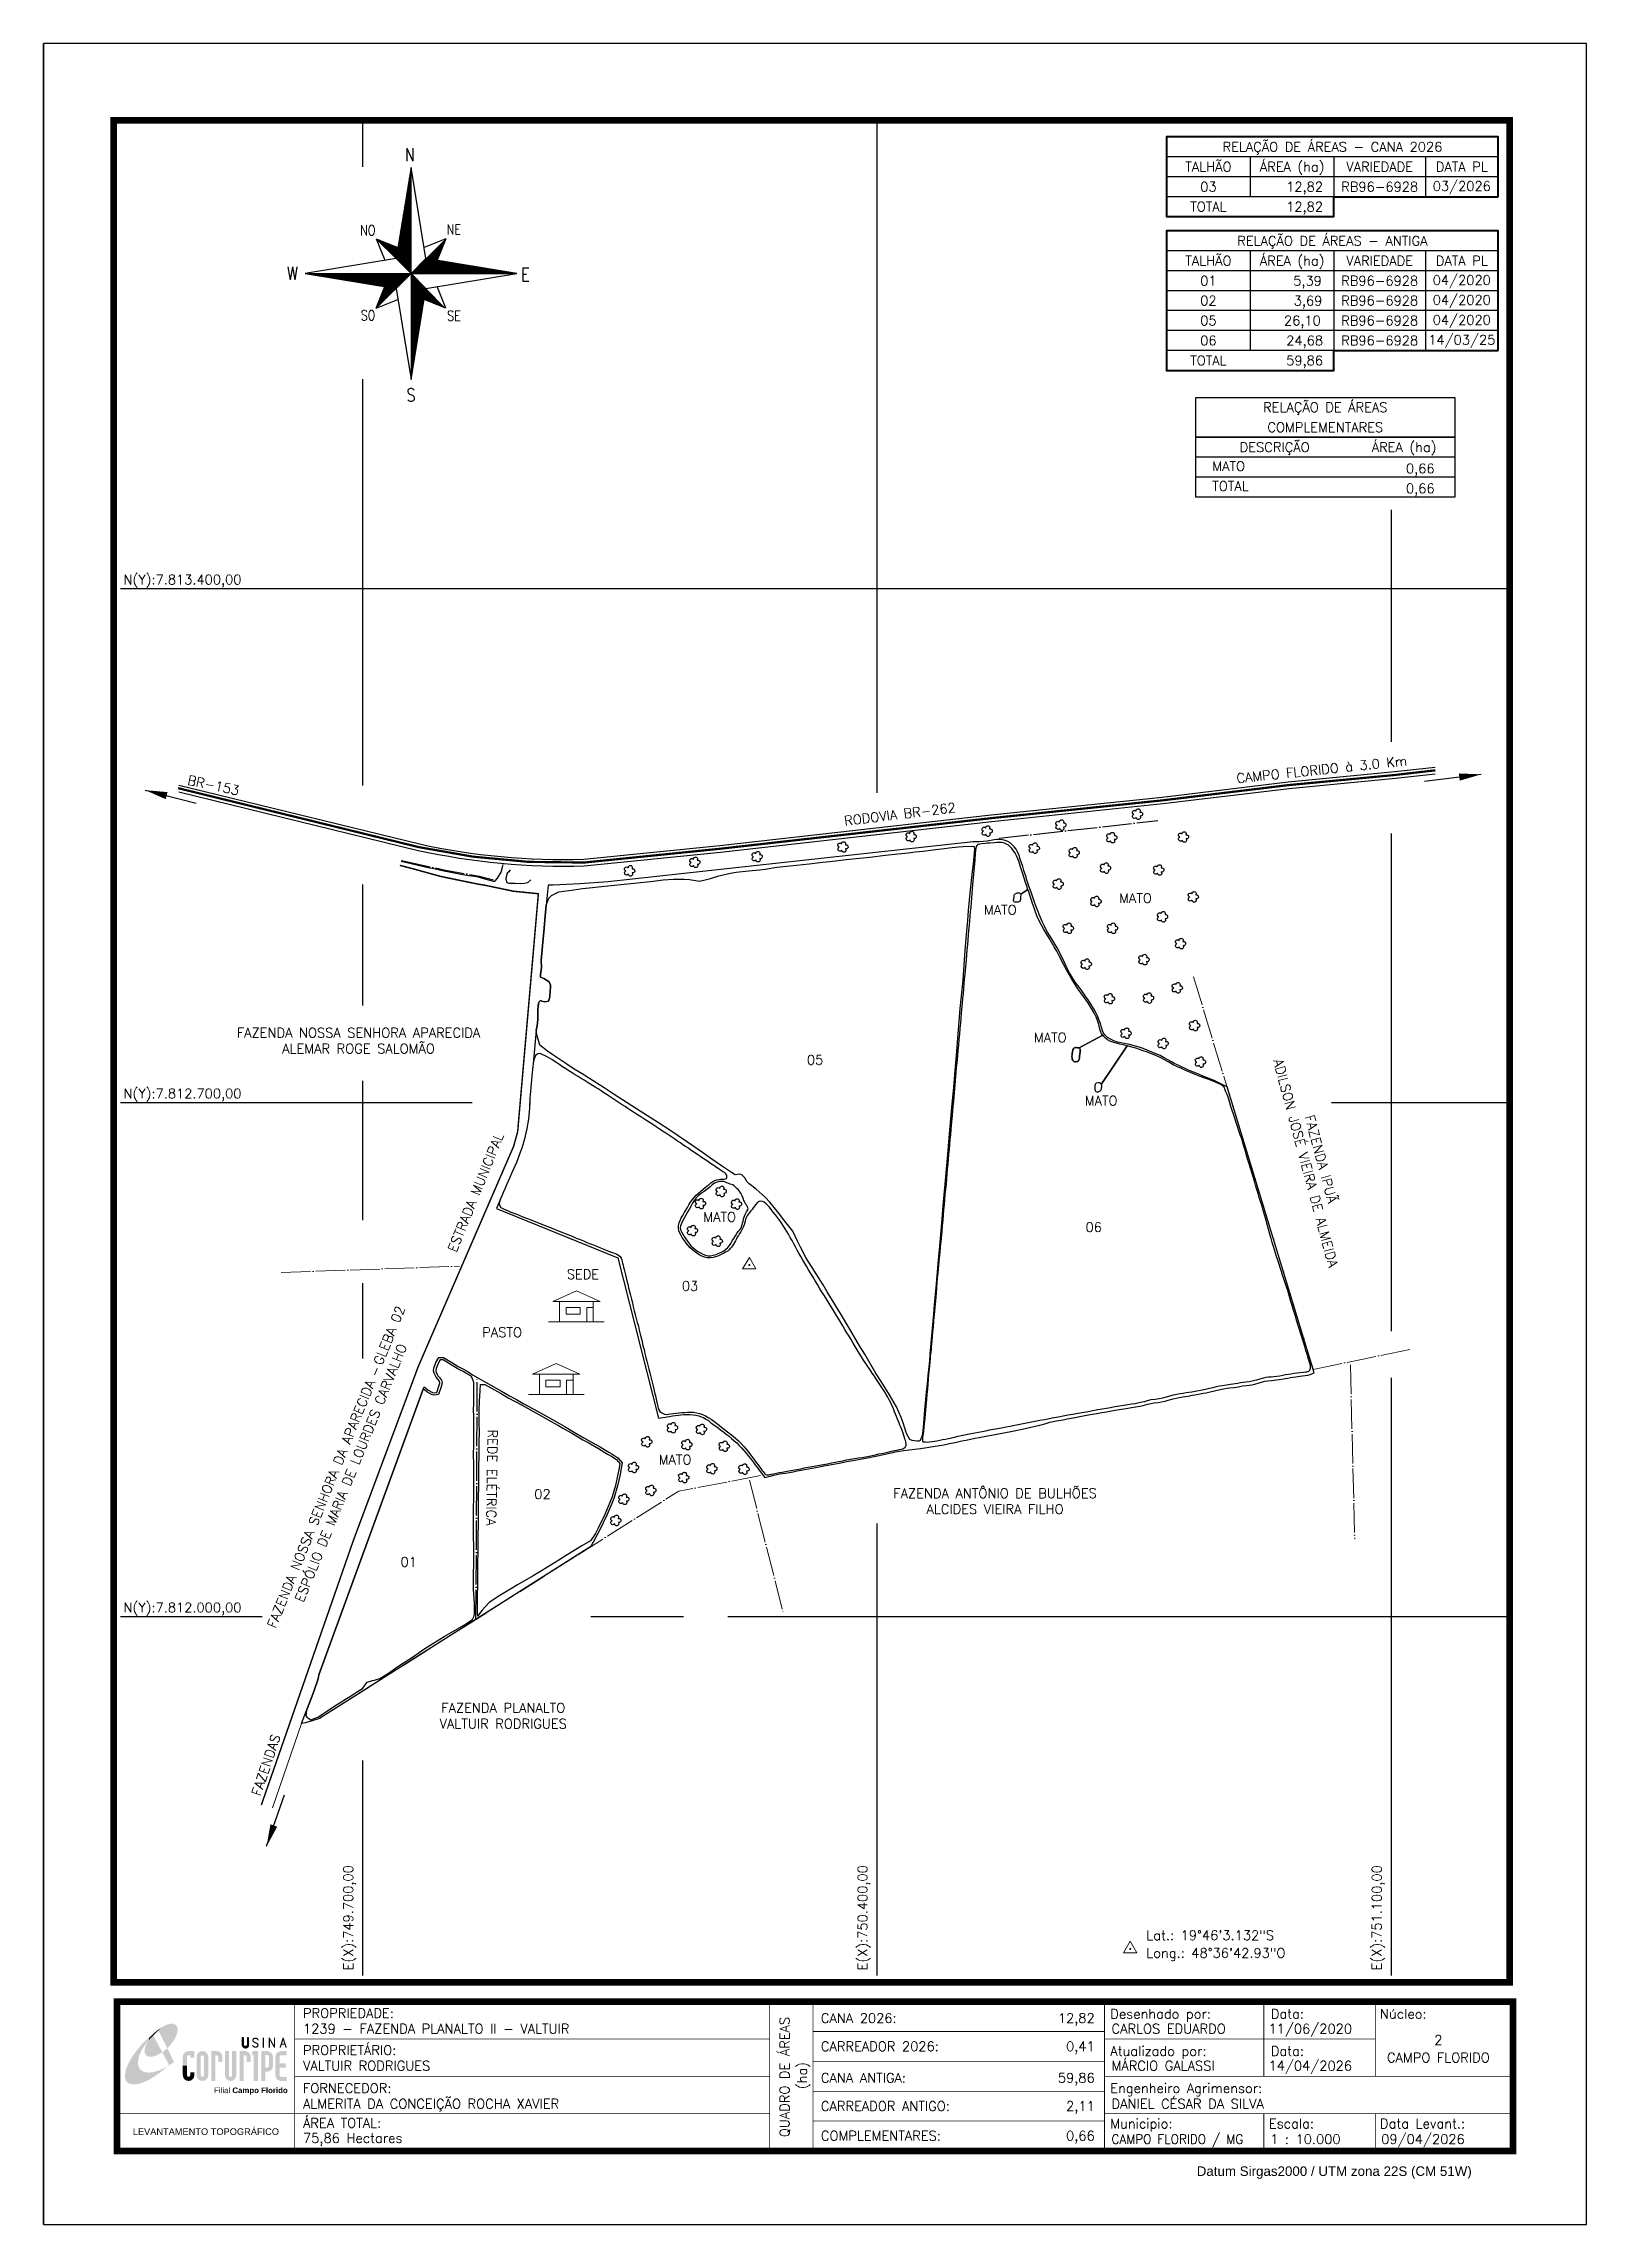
# Model space of a CAD drawing. Extents: x 749265 to 751365, y 7811172 to 7814142.
import ezdxf
from ezdxf.enums import TextEntityAlignment as Align

# ---------------------------------------------------------------- set-up
doc = ezdxf.new("R2010")
doc.units = 0
doc.header["$MEASUREMENT"] = 0
for name, pattern in [('CENTER2', [1.125, 0.75, -0.125, 0.125, -0.125]), ('CERCA', [47, 40, -3.5, 0, -3.5]), ('CONTINUO', [0]), ('LIN0', [0]), ('TAPUME', [47, 40, -3.5, 0, -3.5])]:
    doc.linetypes.add(name, pattern=pattern)
for name, color, linetype, lineweight in [('0114001239', 1, 'Continuous', 25), ('0114001239001', 5, 'Continuous', 25), ('0114001239002', 5, 'Continuous', 25), ('0114001239003', 5, 'Continuous', 25), ('0114001239005', 5, 'Continuous', 25), ('0114001239006', 5, 'Continuous', 25), ('REDE_DE_LUZ', 6, 'Continuous', 25), ('TEXTO_DIVERSOS', 7, 'Continuous', 5)]:
    doc.layers.add(name, color=color, linetype=linetype, lineweight=lineweight)
for name, color, linetype in [('CERCA', 54, 'Continuous'), ('ESTRADA', 1, 'Continuous'), ('MALHA', 8, 'CONTINUO'), ('MARGEM', 7, 'CONTINUO'), ('MATO', 3, 'CONTINUO'), ('QUADRO_DE_AREAS_CANA_2026', 7, 'Continuous'), ('QUADRO_DE_AREAS_CANA_ANTIGA', 7, 'Continuous'), ('QUADRO_DE_AREAS_COMPLEMENTARES', 7, 'Continuous'), ('RODOVIA', 1, 'Continuous'), ('SETA_NORTE', 3, 'Continuous'), ('SIMBOLO ARVORE', 118, 'Continuous'), ('TEXTO CONFRONTANTES', 7, 'Continuous'), ('TEXTO_NUN_TAL', 7, 'Continuous')]:
    doc.layers.add(name, color=color, linetype=linetype)
doc.styles.add('ARIAL', font='arial.ttf')
doc.styles.add('marcelo', font='arial.ttf')
doc.styles.add('ROMANS', font='romans__.ttf', dxfattribs={"height": 0.2})
doc.styles.add('SIMPLEX', font='simplex', dxfattribs={"height": 0.2})
doc.styles.get("Standard").update_dxf_attribs({"font": 'arial.ttf'})
doc.dimstyles.new('ISO-25', dxfattribs={"dimtxt": 2.5, "dimasz": 2.5, "dimexe": 1.25, "dimexo": 0.625, "dimtad": 1, "dimtxsty": 'Standard', "dimcen": 2.5, "dimadec": 0, "dimazin": 0, "dimtfac": 1, "dimtmove": 0, "dimatfit": 3, "dimfxl": 1, "dimarcsym": 0})

msp = doc.modelspace()

# ---------------------------------------------------------------- texts
at = {"layer": 'MALHA', "linetype": 'Continuous', "style": 'SIMPLEX'}
for s, p in [('N(Y):7.813.400,00', (749374.2, 7813401.6)), ('N(Y):7.812.700,00', (749374.2, 7812701.6)), ('N(Y):7.812.000,00', (749374.2, 7812001.6))]:
    msp.add_text(s, height=13, dxfattribs=at).set_placement(p, align=Align.BOTTOM_LEFT)
for s, p in [('E(X):749.700,00', (749690.4, 7811517.9)), ('E(X):750.400,00', (750390.4, 7811517.9)), ('E(X):751.100,00', (751090.4, 7811517.9))]:
    msp.add_text(s, height=13, rotation=90, dxfattribs=at).set_placement(p, align=Align.BOTTOM_LEFT)
at = {"layer": 'MARGEM', "color": 7, "linetype": 'Continuous', "lineweight": 9}
for s, style, p in [('PROPRIEDADE:', 'SIMPLEX', (749618.4, 7811466.1)), ('Desenhado por:', 'SIMPLEX', (750717.3, 7811465.1)), ('Data:', 'SIMPLEX', (750935.9, 7811465.1)), ('Núcleo:', 'SIMPLEX', (751084.4, 7811465.1)), ('PROPRIETÁRIO:', 'SIMPLEX', (749618.4, 7811415.7)), ('Atualizado por:', 'SIMPLEX', (750717.3, 7811414.5)), ('Data:', 'SIMPLEX', (750935.9, 7811414.5)), ('FORNECEDOR:', 'SIMPLEX', (749618.4, 7811363.9)), ('Engenheiro Agrimensor:', 'SIMPLEX', (750717.3, 7811363.9)), ('ÁREA TOTAL:', 'SIMPLEX', (749618.4, 7811316.5)), ('Municipio:', 'SIMPLEX', (750717.3, 7811315.7)), ('Escala:', 'SIMPLEX', (750933.3, 7811315.7)), ('Data Levant.:', 'SIMPLEX', (751084.4, 7811315.7)), ('Datum Sirgas2000 / UTM zona 22S (CM 51W)', 'marcelo', (750835, 7811250.9))]:
    msp.add_text(s, height=13, dxfattribs=dict(at, style=style)).set_placement(p, align=Align.TOP_LEFT)
at = {"layer": 'MARGEM', "color": 7, "linetype": 'Continuous', "style": 'SIMPLEX'}
for s, p in [('CANA 2026:', (750323.4, 7811459.3)), ('1239 - FAZENDA PLANALTO II - VALTUIR', (749618.4, 7811444.9)), ('CARLOS EDUARDO', (750719, 7811444.9)), ('11/06/2020', (750932.7, 7811444.9)), ('CARREADOR 2026:', (750323.4, 7811420.9)), ('MÁRCIO GALASSI', (750719, 7811394.5)), ('VALTUIR RODRIGUES', (749618.4, 7811394.5)), ('CANA ANTIGA:', (750323.4, 7811378)), ('14/04/2026', (750932.7, 7811394.5)), ('ALMERITA DA CONCEIÇÃO ROCHA XAVIER', (749618.4, 7811342.7)), ('CARREADOR ANTIGO:', (750323.4, 7811339.5)), ('DANIEL CÉSAR DA SILVA', (750719, 7811342.7)), ('75,86 Hectares', (749618.4, 7811296)), ('COMPLEMENTARES:', (750323.4, 7811299.2)), ('1 : 10.000', (750935, 7811294.5)), ('09/04/2026', (751086.1, 7811294.5))]:
    msp.add_text(s, height=13, dxfattribs=at).set_placement(p, align=Align.TOP_LEFT)
for s, p in [('12,82', (750696.1, 7811459.3)), ('0,41', (750696.1, 7811420.9)), ('59,86', (750696.1, 7811378)), ('2,11', (750696.1, 7811339.5)), ('0,66', (750696.1, 7811299.2))]:
    msp.add_text(s, height=13, dxfattribs=at).set_placement(p, align=Align.TOP_RIGHT)
for s, p in [('QUADRO DE ÁREAS', (750274, 7811372.6)), ('(ha)', (750297.8, 7811374.6))]:
    msp.add_text(s, height=13, rotation=90, dxfattribs=at).set_placement(p, align=Align.MIDDLE_CENTER)
for s, p in [('2', (751163.9, 7811423.1)), ('CAMPO FLORIDO', (751163.9, 7811399.1))]:
    msp.add_text(s, height=13, dxfattribs=at).set_placement(p, align=Align.MIDDLE_CENTER)
at = {"layer": 'MARGEM', "color": 7, "linetype": 'ByBlock'}
msp.add_text('LEVANTAMENTO TOPOGRÁFICO', height=9, dxfattribs=at).set_placement((749486.2, 7811298.2), align=Align.MIDDLE_CENTER)
at = {"layer": 'MARGEM', "color": 7, "linetype": 'Continuous', "style": 'SIMPLEX', "width": 0.92}
msp.add_text('CAMPO FLORIDO / MG', height=13, dxfattribs=at).set_placement((750719, 7811294.5), align=Align.TOP_LEFT)
at = {"layer": 'QUADRO_DE_AREAS_CANA_2026', "linetype": 'Continuous', "style": 'SIMPLEX'}
for s, p in [('RELAÇÃO DE ÁREAS - CANA 2026', (751019.7, 7814001.3)), ('TALHÃO', (750850.9, 7813974.2)), ('ÁREA (ha)', (750964.8, 7813974.2)), ('03', (750850.9, 7813947)), ('RB96-6928', (751084, 7813947)), ('VARIEDADE', (751084, 7813974.2)), ('03/2026', (751195.8, 7813947.9)), ('DATA PL', (751195.8, 7813974.2)), ('TOTAL', (750850.9, 7813919.9))]:
    msp.add_text(s, height=13, dxfattribs=at).set_placement(p, align=Align.MIDDLE_CENTER)
at = {"layer": 'QUADRO_DE_AREAS_CANA_2026', "color": 7, "linetype": 'Continuous', "style": 'SIMPLEX'}
msp.add_text('12,82', height=13, dxfattribs=at).set_placement((751006.9, 7813940.5), align=Align.RIGHT)
at = {"layer": 'QUADRO_DE_AREAS_CANA_2026', "linetype": 'Continuous', "style": 'SIMPLEX'}
msp.add_text('12,82', height=13, dxfattribs=at).set_placement((751006.9, 7813913.3), align=Align.RIGHT)
at = {"layer": 'QUADRO_DE_AREAS_CANA_ANTIGA', "linetype": 'Continuous', "style": 'SIMPLEX'}
for s, p in [('RELAÇÃO DE ÁREAS - ANTIGA', (751019.7, 7813873.3)), ('TALHÃO', (750850.9, 7813846.2)), ('ÁREA (ha)', (750964.8, 7813846.2)), ('VARIEDADE', (751084, 7813846.2)), ('DATA PL', (751195.8, 7813846.2)), ('01', (750850.9, 7813819)), ('RB96-6928', (751084, 7813819)), ('04/2020', (751195.8, 7813819.9)), ('02', (750850.9, 7813791.9)), ('RB96-6928', (751084, 7813791.9)), ('04/2020', (751195.8, 7813792.8)), ('04/2020', (751195.8, 7813765.6)), ('05', (750850.9, 7813764.7)), ('06', (750850.9, 7813737.6)), ('RB96-6928', (751084, 7813764.7)), ('RB96-6928', (751084, 7813737.6)), ('14/03/25', (751195.8, 7813738.5)), ('TOTAL', (750850.9, 7813710.4))]:
    msp.add_text(s, height=13, dxfattribs=at).set_placement(p, align=Align.MIDDLE_CENTER)
for s, p in [('5,39', (751005.3, 7813812.4)), ('3,69', (751006, 7813785.3)), ('26,10', (751003.9, 7813758.2)), ('24,68', (751006.9, 7813731)), ('59,86', (751006.9, 7813703.9))]:
    msp.add_text(s, height=13, dxfattribs=at).set_placement(p, align=Align.RIGHT)
at = {"layer": 'QUADRO_DE_AREAS_COMPLEMENTARES', "linetype": 'Continuous', "style": 'SIMPLEX'}
for s, p in [('RELAÇÃO DE ÁREAS', (751010, 7813646.6)), ('COMPLEMENTARES', (751010, 7813619.4)), ('DESCRIÇÃO', (750941.1, 7813592.3)), ('ÁREA (ha)', (751117.2, 7813592.3))]:
    msp.add_text(s, height=13, dxfattribs=at).set_placement(p, align=Align.MIDDLE_CENTER)
for s, p in [('MATO', (750856.1, 7813566.5)), ('TOTAL', (750856.1, 7813539.4))]:
    msp.add_text(s, height=13, dxfattribs=at).set_placement(p, align=Align.MIDDLE_LEFT)
for p in [(751158.8, 7813556.8), (751158.8, 7813529.7)]:
    msp.add_text('0,66', height=13, dxfattribs=at).set_placement(p, align=Align.RIGHT)
at = {"layer": 'TEXTO CONFRONTANTES', "linetype": 'Continuous', "char_height": 13, "width": 501.48, "attachment_point": 5, "style": 'SIMPLEX'}
for s, insert in [('FAZENDA NOSSA SENHORA APARECIDA\\PALEMAR ROGE SALOMÃO', (749694, 7812784)), ('FAZENDA ANTÔNIO DE BULHÕES\\PALCIDES VIEIRA FILHO', (750560.4, 7812156.8)), ('FAZENDA PLANALTO\\PVALTUIR RODRIGUES', (749891, 7811864.6))]:
    msp.add_mtext(s, dxfattribs=dict(at, insert=insert))
at = {"layer": 'TEXTO CONFRONTANTES', "linetype": 'Continuous', "char_height": 13, "attachment_point": 5, "style": 'SIMPLEX'}
for s, insert, width, rotation in [('FAZENDA IPUÃ\\PADILSON JOSÉ VIEIRA DE ALMEIDA', (750993.7, 7812620.2), 501.48, 285), ('FAZENDA NOSSA SENHORA DA APARECIDA {\\fArial|b0|i0|c0|p34;– }GLEBA 02\\PESPÓLIO DE MARIA DE LOURDES CARVALHO', (749673.5, 7812199.5), 621.072, 68)]:
    msp.add_mtext(s, dxfattribs=dict(at, insert=insert, width=width, rotation=rotation))
at = {"layer": 'TEXTO_DIVERSOS', "style": 'SIMPLEX'}
for s, rotation, p in [('CAMPO FLORIDO à 3.0 Km', 6, (750889.8, 7813134.7)), ('BR-153', 348, (749460.3, 7813132.9)), ('RODOVIA BR-262', 7, (750356, 7813076.8)), ('FAZENDAS', 71.4842, (749560.4, 7811754.2))]:
    msp.add_text(s, height=13, rotation=rotation, dxfattribs=at).set_placement(p)
at = {"layer": 'TEXTO_DIVERSOS', "linetype": 'ByBlock', "style": 'SIMPLEX'}
for s, p in [('Lat.: 19°46\'3.132"S', (750766.3, 7811559.1, 656.8)), ('Long.: 48°36\'42.93"O', (750766.3, 7811535, 656.8))]:
    msp.add_text(s, height=13, dxfattribs=at).set_placement(p)
at = {"layer": 'TEXTO_DIVERSOS', "linetype": 'Continuous', "char_height": 13, "style": 'SIMPLEX'}
for s, insert, width, attachment_point in [('MATO', (750751.6, 7812978.1), 106.325, 5), ('{\\C7;MATO}', (750545.3, 7812968.7), 44.863, 1), ('{\\C7;MATO}', (750613.3, 7812794.8), 44.863, 1), ('{\\C7;MATO}', (750682.6, 7812708.8), 44.863, 1), ('MATO', (750185.5, 7812543.9), 106.325, 5), ('SEDE', (749999.5, 7812465.9), 106.325, 5), ('PASTO', (749889.5, 7812386.9), 106.325, 5), ('MATO', (750124.9, 7812213.4), 106.325, 5)]:
    msp.add_mtext(s, dxfattribs=dict(at, insert=insert, width=width, attachment_point=attachment_point))
at = {"layer": 'TEXTO_DIVERSOS', "linetype": 'Continuous', "char_height": 13, "attachment_point": 5, "style": 'SIMPLEX'}
for s, insert, width, rotation in [('ESTRADA MUNICIPAL', (749853.5, 7812577.5), 301.302, 68), ('REDE ELÉTRICA', (749875.6, 7812189), 214.041, 269)]:
    msp.add_mtext(s, dxfattribs=dict(at, insert=insert, width=width, rotation=rotation))
at = {"layer": 'TEXTO_NUN_TAL', "linetype": 'Continuous', "style": 'SIMPLEX'}
for s, p in [('05', (750315.5, 7812757.8)), ('06', (750694.8, 7812530)), ('03', (750145.2, 7812450)), ('02', (749944.4, 7812166.4)), ('01', (749762.4, 7812074.1))]:
    msp.add_text(s, height=13, dxfattribs=at).set_placement(p, align=Align.MIDDLE_CENTER)

# ---------------------------------------------------------------- blocks, each defined once
blk = doc.blocks.new('A$C309442C0')
at = {"layer": 'SETA_NORTE', "linetype": 'Continuous'}
h = blk.add_hatch(dxfattribs=at)
h.set_pattern_fill('ANSI31', color=256, scale=0.1375, angle=-90, style=0)
h.set_pattern_definition([(315, (-215853.3434, 13873.16845), (0.3086963042, 0.3086963042), [])])
h.paths.add_polyline_path([(73.5, 97.4), (74.7, 104.9), (60, 110.8)])
h = blk.add_hatch(dxfattribs=at)
h.set_pattern_fill('ANSI31', color=256, scale=0.1375, angle=180, style=0)
h.set_pattern_definition([(225, (13869.59828, 216024.21475), (0.3086963042, -0.3086963042), [])])
h.paths.add_polyline_path([(93.8, 97.4), (101.4, 96.2), (107.3, 110.8)])
h = blk.add_hatch(dxfattribs=at)
h.set_pattern_fill('ANSI31', color=256, scale=0.1375, style=0)
h.set_pattern_definition([(45, (-13702.2971, -215849.77324), (-0.3086963042, 0.3086963042), [])])
h.paths.add_polyline_path([(73.5, 77), (65.9, 78.3), (60, 63.6)])
h = blk.add_hatch(dxfattribs=at)
h.set_pattern_fill('ANSI31', color=256, scale=0.1375, angle=90, style=0)
h.set_pattern_definition([(135, (216020.6446, -13698.72693), (-0.3086963042, -0.3086963042), [])])
h.paths.add_polyline_path([(93.8, 77), (92.6, 69.5), (107.3, 63.6)])
for p, q in [((81.6, 146.8), (83.7, 148.9)), ((81.7, 147.6), (83.7, 149.5)), ((81.8, 148.3), (83.7, 150.1)), ((82, 149.1), (83.7, 150.8)), ((82.1, 149.9), (83.7, 151.4)), ((82.2, 150.6), (83.7, 152.1)), ((82.3, 151.4), (83.7, 152.7)), ((82.5, 152.2), (83.7, 153.3)), ((82.6, 152.9), (83.7, 154)), ((82.7, 153.7), (83.7, 154.6)), ((82.9, 154.4), (83.7, 155.2)), ((83, 155.2), (83.7, 155.9)), ((83.1, 156), (83.7, 156.5)), ((83.2, 156.7), (83.7, 157.2)), ((83.4, 157.5), (83.7, 157.8)), ((83.5, 158.3), (83.7, 158.4)), ((83.6, 159), (83.7, 159.1)), ((78.7, 129.3), (83.7, 134.2)), ((78.8, 130), (83.7, 134.9)), ((79, 130.8), (83.7, 135.5)), ((79.1, 131.6), (83.7, 136.1)), ((79.2, 132.3), (83.7, 136.8)), ((79.3, 133.1), (83.7, 137.4)), ((79.5, 133.8), (83.7, 138)), ((79.6, 134.6), (83.7, 138.7)), ((79.7, 135.4), (83.7, 139.3)), ((79.8, 136.1), (83.7, 140)), ((80, 136.9), (83.7, 140.6)), ((80.1, 137.7), (83.7, 141.2)), ((80.2, 138.4), (83.7, 141.9)), ((80.3, 139.2), (83.7, 142.5)), ((80.5, 139.9), (83.7, 143.1)), ((80.6, 140.7), (83.7, 143.8)), ((80.7, 141.5), (83.7, 144.4)), ((80.8, 142.2), (83.7, 145)), ((81, 143), (83.7, 145.7)), ((81.1, 143.8), (83.7, 146.3)), ((81.2, 144.5), (83.7, 147)), ((81.3, 145.3), (83.7, 147.6)), ((81.5, 146.1), (83.7, 148.2)), ((75.7, 111), (83.7, 118.9)), ((75.8, 111.7), (83.7, 119.6)), ((75.9, 112.5), (83.7, 120.2)), ((76.1, 113.3), (83.7, 120.8)), ((76.2, 114), (83.7, 121.5)), ((76.3, 114.8), (83.7, 122.1)), ((76.4, 115.5), (83.7, 122.8)), ((76.6, 116.3), (83.7, 123.4)), ((76.7, 117.1), (83.7, 124)), ((76.8, 117.8), (83.7, 124.7)), ((76.9, 118.6), (83.7, 125.3)), ((77.1, 119.4), (83.7, 125.9)), ((77.2, 120.1), (83.7, 126.6)), ((77.3, 120.9), (83.7, 127.2)), ((77.4, 121.6), (83.7, 127.8)), ((77.6, 122.4), (83.7, 128.5)), ((77.7, 123.2), (83.7, 129.1)), ((77.8, 123.9), (83.7, 129.8)), ((78, 124.7), (83.7, 130.4)), ((78.1, 125.5), (83.7, 131)), ((78.2, 126.2), (83.7, 131.7)), ((78.3, 127), (83.7, 132.3)), ((78.5, 127.7), (83.7, 132.9)), ((78.6, 128.5), (83.7, 133.6)), ((60, 110.8), (74.7, 104.9)), ((60, 110.8), (65.9, 96.2)), ((73.5, 97.3), (83.7, 107.5)), ((73.6, 98), (83.7, 108.1)), ((73.7, 98.8), (83.7, 108.7)), ((73.8, 99.5), (83.7, 109.4)), ((73.8, 97), (83.7, 106.8)), ((73.9, 100.3), (83.7, 110)), ((74.1, 101.1), (83.7, 110.6)), ((74.2, 101.8), (83.7, 111.3)), ((74.2, 96.7), (83.7, 106.2)), ((74.3, 102.6), (83.7, 111.9)), ((74.4, 103.3), (83.7, 112.6)), ((74.5, 96.4), (83.7, 105.6)), ((74.6, 104.1), (83.7, 113.2)), ((74.7, 104.9), (83.7, 113.8)), ((74.8, 105.6), (83.7, 114.5)), ((74.8, 96.1), (83.7, 104.9)), ((74.9, 106.4), (83.7, 115.1)), ((75.1, 107.2), (83.7, 115.7)), ((75.1, 95.7), (83.7, 104.3)), ((75.2, 107.9), (83.7, 116.4)), ((75.3, 108.7), (83.7, 117)), ((75.4, 109.4), (83.7, 117.7)), ((75.6, 110.2), (83.7, 118.3)), ((107.3, 110.8), (92.6, 104.9)), ((107.3, 110.8), (101.4, 96.2)), ((75.4, 95.4), (83.7, 103.6)), ((75.8, 95.1), (83.7, 103)), ((76.1, 94.8), (83.7, 102.4)), ((76.4, 94.5), (83.7, 101.7)), ((76.7, 94.2), (83.7, 101.1)), ((77, 93.8), (83.7, 100.5)), ((77.4, 93.5), (83.7, 99.8)), ((77.7, 93.2), (83.7, 99.2)), ((78, 92.9), (83.7, 98.5)), ((78.3, 92.6), (83.7, 97.9)), ((78.6, 92.2), (83.7, 97.3)), ((78.9, 91.9), (83.7, 96.6)), ((79.3, 91.6), (83.7, 96)), ((79.6, 91.3), (83.7, 95.4)), ((79.9, 91), (83.7, 94.7)), ((80.2, 90.7), (83.7, 94.1)), ((80.5, 90.3), (83.7, 93.4)), ((80.9, 90), (83.7, 92.8)), ((81.2, 89.7), (83.7, 92.2)), ((81.5, 89.4), (83.7, 91.5)), ((81.8, 89.1), (83.7, 90.9)), ((82.1, 88.7), (83.7, 90.3)), ((82.4, 88.4), (83.7, 89.6)), ((83.8, 87.2), (94, 97.4)), ((84.4, 87.2), (94.5, 97.3)), ((85.1, 87.2), (95.1, 97.2)), ((85.7, 87.2), (95.6, 97.1)), ((86.3, 87.2), (96.2, 97)), ((87, 87.2), (96.7, 96.9)), ((87.6, 87.2), (97.2, 96.9)), ((88.3, 87.2), (97.8, 96.8)), ((88.9, 87.2), (98.3, 96.7)), ((89.5, 87.2), (98.9, 96.6)), ((90.2, 87.2), (99.4, 96.5)), ((90.8, 87.2), (100, 96.4)), ((91.4, 87.2), (100.5, 96.3)), ((92.1, 87.2), (101.1, 96.2)), ((92.7, 87.2), (101.6, 96.1)), ((93.4, 87.2), (102.2, 96)), ((94, 87.2), (102.7, 96)), ((94.6, 87.2), (103.3, 95.9)), ((95.3, 87.2), (103.8, 95.8)), ((95.9, 87.2), (104.4, 95.7)), ((96.5, 87.2), (104.9, 95.6)), ((97.2, 87.2), (105.5, 95.5)), ((97.8, 87.2), (106, 95.4)), ((98.4, 87.2), (106.5, 95.3)), ((99.1, 87.2), (107.1, 95.2)), ((99.7, 87.2), (107.6, 95.1)), ((100.4, 87.2), (108.2, 95.1)), ((101, 87.2), (108.7, 95)), ((101.6, 87.2), (109.3, 94.9)), ((102.3, 87.2), (109.8, 94.8)), ((102.9, 87.2), (110.4, 94.7)), ((103.5, 87.2), (110.9, 94.6)), ((104.2, 87.2), (111.5, 94.5)), ((104.8, 87.2), (112, 94.4)), ((105.5, 87.2), (112.6, 94.3)), ((106.1, 87.2), (113.1, 94.2)), ((106.7, 87.2), (113.7, 94.1)), ((107.4, 87.2), (114.2, 94.1)), ((108, 87.2), (114.8, 94)), ((108.6, 87.2), (115.3, 93.9)), ((109.3, 87.2), (115.8, 93.8)), ((109.9, 87.2), (116.4, 93.7)), ((110.6, 87.2), (116.9, 93.6)), ((111.2, 87.2), (117.5, 93.5)), ((111.8, 87.2), (118, 93.4)), ((112.5, 87.2), (118.6, 93.3)), ((113.1, 87.2), (119.1, 93.2)), ((113.7, 87.2), (119.7, 93.2)), ((114.4, 87.2), (120.2, 93.1)), ((115, 87.2), (120.8, 93)), ((115.6, 87.2), (121.3, 92.9)), ((116.3, 87.2), (121.9, 92.8)), ((116.9, 87.2), (122.4, 92.7)), ((117.6, 87.2), (123, 92.6)), ((118.2, 87.2), (123.5, 92.5)), ((118.8, 87.2), (124, 92.4)), ((119.5, 87.2), (124.6, 92.3)), ((120.1, 87.2), (125.1, 92.3)), ((120.7, 87.2), (125.7, 92.2)), ((121.4, 87.2), (126.2, 92.1)), ((122, 87.2), (126.8, 92)), ((122.7, 87.2), (127.3, 91.9)), ((123.3, 87.2), (127.9, 91.8)), ((123.9, 87.2), (128.4, 91.7)), ((124.6, 87.2), (129, 91.6)), ((125.2, 87.2), (129.5, 91.5)), ((125.8, 87.2), (130.1, 91.4)), ((126.5, 87.2), (130.6, 91.4)), ((127.1, 87.2), (131.2, 91.3)), ((127.8, 87.2), (131.7, 91.2)), ((128.4, 87.2), (132.3, 91.1)), ((129, 87.2), (132.8, 91)), ((129.7, 87.2), (133.3, 90.9)), ((130.3, 87.2), (133.9, 90.8)), ((130.9, 87.2), (134.4, 90.7)), ((131.6, 87.2), (135, 90.6)), ((132.2, 87.2), (135.5, 90.5)), ((132.8, 87.2), (136.1, 90.5)), ((133.5, 87.2), (136.6, 90.4)), ((134.1, 87.2), (137.2, 90.3)), ((134.8, 87.2), (137.7, 90.2)), ((135.4, 87.2), (138.3, 90.1)), ((136, 87.2), (138.8, 90)), ((136.7, 87.2), (139.4, 89.9)), ((137.3, 87.2), (139.9, 89.8)), ((137.9, 87.2), (140.5, 89.7)), ((138.6, 87.2), (141, 89.6)), ((139.2, 87.2), (141.6, 89.6)), ((139.9, 87.2), (142.1, 89.5)), ((140.5, 87.2), (142.6, 89.4)), ((141.1, 87.2), (143.2, 89.3)), ((141.8, 87.2), (143.7, 89.2)), ((142.4, 87.2), (144.3, 89.1)), ((11.8, 87.2), (11.8, 87.2)), ((12.3, 87.1), (12.4, 87.2)), ((12.9, 87), (13.1, 87.2)), ((13.4, 86.9), (13.7, 87.2)), ((14, 86.8), (14.4, 87.2)), ((14.5, 86.7), (15, 87.2)), ((15.1, 86.6), (15.6, 87.2)), ((15.6, 86.6), (16.3, 87.2)), ((16.2, 86.5), (16.9, 87.2)), ((16.7, 86.4), (17.5, 87.2)), ((17.2, 86.3), (18.2, 87.2)), ((17.8, 86.2), (18.8, 87.2)), ((18.3, 86.1), (19.5, 87.2)), ((18.9, 86), (20.1, 87.2)), ((19.4, 85.9), (20.7, 87.2)), ((20, 85.8), (21.4, 87.2)), ((20.5, 85.7), (22, 87.2)), ((21.1, 85.7), (22.6, 87.2)), ((21.6, 85.6), (23.3, 87.2)), ((22.2, 85.5), (23.9, 87.2)), ((22.7, 85.4), (24.6, 87.2)), ((23.3, 85.3), (25.2, 87.2)), ((23.8, 85.2), (25.8, 87.2)), ((24.4, 85.1), (26.5, 87.2)), ((24.9, 85), (27.1, 87.2)), ((25.5, 84.9), (27.7, 87.2)), ((26, 84.8), (28.4, 87.2)), ((26.5, 84.8), (29, 87.2)), ((27.1, 84.7), (29.6, 87.2)), ((27.6, 84.6), (30.3, 87.2)), ((28.2, 84.5), (30.9, 87.2)), ((28.7, 84.4), (31.6, 87.2)), ((29.3, 84.3), (32.2, 87.2)), ((29.8, 84.2), (32.8, 87.2)), ((30.4, 84.1), (33.5, 87.2)), ((30.9, 84), (34.1, 87.2)), ((31.5, 83.9), (34.7, 87.2)), ((32, 83.9), (35.4, 87.2)), ((32.6, 83.8), (36, 87.2)), ((33.1, 83.7), (36.7, 87.2)), ((33.7, 83.6), (37.3, 87.2)), ((34.2, 83.5), (37.9, 87.2)), ((34.7, 83.4), (38.6, 87.2)), ((35.3, 83.3), (39.2, 87.2)), ((35.8, 83.2), (39.8, 87.2)), ((36.4, 83.1), (40.5, 87.2)), ((36.9, 83), (41.1, 87.2)), ((37.5, 83), (41.8, 87.2)), ((38, 82.9), (42.4, 87.2)), ((38.6, 82.8), (43, 87.2)), ((39.1, 82.7), (43.7, 87.2)), ((39.7, 82.6), (44.3, 87.2)), ((40.2, 82.5), (44.9, 87.2)), ((40.8, 82.4), (45.6, 87.2)), ((41.3, 82.3), (46.2, 87.2)), ((41.9, 82.2), (46.8, 87.2)), ((42.4, 82.1), (47.5, 87.2)), ((43, 82.1), (48.1, 87.2)), ((43.5, 82), (48.8, 87.2)), ((44, 81.9), (49.4, 87.2)), ((44.6, 81.8), (50, 87.2)), ((45.1, 81.7), (50.7, 87.2)), ((45.7, 81.6), (51.3, 87.2)), ((46.2, 81.5), (51.9, 87.2)), ((46.8, 81.4), (52.6, 87.2)), ((47.3, 81.3), (53.2, 87.2)), ((47.9, 81.2), (53.9, 87.2)), ((48.4, 81.2), (54.5, 87.2)), ((49, 81.1), (55.1, 87.2)), ((49.5, 81), (55.8, 87.2)), ((50.1, 80.9), (56.4, 87.2)), ((50.6, 80.8), (57, 87.2)), ((51.2, 80.7), (57.7, 87.2)), ((51.7, 80.6), (58.3, 87.2)), ((52.3, 80.5), (59, 87.2)), ((52.8, 80.4), (59.6, 87.2)), ((53.3, 80.3), (60.2, 87.2)), ((53.9, 80.3), (60.9, 87.2)), ((54.4, 80.2), (61.5, 87.2)), ((55, 80.1), (62.1, 87.2)), ((55.5, 80), (62.8, 87.2)), ((56.1, 79.9), (63.4, 87.2)), ((56.6, 79.8), (64, 87.2)), ((57.2, 79.7), (64.7, 87.2)), ((57.7, 79.6), (65.3, 87.2)), ((58.3, 79.5), (66, 87.2)), ((58.8, 79.4), (66.6, 87.2)), ((59.4, 79.4), (67.2, 87.2)), ((59.9, 79.3), (67.9, 87.2)), ((83.7, 87.2), (60, 63.6)), ((60, 63.6), (65.9, 78.3)), ((60.5, 79.2), (68.5, 87.2)), ((61, 79.1), (69.1, 87.2)), ((61.5, 79), (69.8, 87.2)), ((62.1, 78.9), (70.4, 87.2)), ((62.6, 78.8), (71.1, 87.2)), ((63.2, 78.7), (71.7, 87.2)), ((63.7, 78.6), (72.3, 87.2)), ((64.3, 78.5), (73, 87.2)), ((64.8, 78.4), (73.6, 87.2)), ((65.4, 78.4), (74.2, 87.2)), ((65.9, 78.3), (74.9, 87.2)), ((66.5, 78.2), (75.5, 87.2)), ((67, 78.1), (76.2, 87.2)), ((67.6, 78), (76.8, 87.2)), ((68.1, 77.9), (77.4, 87.2)), ((68.7, 77.8), (78.1, 87.2)), ((69.2, 77.7), (78.7, 87.2)), ((69.8, 77.6), (79.3, 87.2)), ((70.3, 77.5), (80, 87.2)), ((70.8, 77.5), (80.6, 87.2)), ((71.4, 77.4), (81.2, 87.2)), ((71.9, 77.3), (81.9, 87.2)), ((72.5, 77.2), (82.5, 87.2)), ((73, 77.1), (83.2, 87.2)), ((82.8, 88.1), (83.7, 89)), ((83.1, 87.8), (83.7, 88.4)), ((83.4, 87.5), (83.7, 87.7)), ((83.7, 87.1), (83.7, 87.1)), ((83.7, 86.4), (84, 86.8)), ((83.7, 85.8), (84.4, 86.5)), ((83.7, 85.2), (84.7, 86.2)), ((83.7, 84.5), (85, 85.9)), ((83.7, 83.9), (85.3, 85.6)), ((83.7, 83.3), (85.6, 85.2)), ((83.7, 82.6), (86, 84.9)), ((83.7, 82), (86.3, 84.6)), ((83.7, 81.3), (86.6, 84.3)), ((83.7, 80.7), (86.9, 84)), ((83.7, 80.1), (87.2, 83.6)), ((83.7, 79.4), (87.5, 83.3)), ((83.7, 78.8), (87.9, 83)), ((83.7, 78.2), (88.2, 82.7)), ((83.7, 77.5), (88.5, 82.4)), ((83.7, 76.9), (88.8, 82.1)), ((83.7, 76.2), (89.1, 81.7)), ((83.7, 75.6), (89.5, 81.4)), ((83.7, 75), (89.8, 81.1)), ((83.7, 74.3), (90.1, 80.8)), ((83.7, 73.7), (90.4, 80.5)), ((83.7, 73.1), (90.7, 80.1)), ((83.7, 72.4), (91, 79.8)), ((83.7, 71.8), (91.4, 79.5)), ((83.7, 71.2), (91.7, 79.2)), ((83.7, 70.5), (92, 78.9)), ((83.7, 69.9), (92.3, 78.5)), ((83.7, 69.2), (92.6, 78.2)), ((83.7, 68.6), (93, 77.9)), ((83.7, 68), (93.3, 77.6)), ((83.7, 67.3), (93.6, 77.3)), ((83.7, 66.7), (93.8, 76.9)), ((83.7, 66.1), (93.7, 76.1)), ((83.7, 65.4), (93.6, 75.3)), ((83.7, 64.8), (93.4, 74.6)), ((107.3, 63.6), (101.4, 78.3)), ((143, 87.2), (144.8, 89)), ((143.7, 87.2), (145.4, 88.9)), ((144.3, 87.2), (145.9, 88.8)), ((144.9, 87.2), (146.5, 88.7)), ((145.6, 87.2), (147, 88.7)), ((146.2, 87.2), (147.6, 88.6)), ((146.9, 87.2), (148.1, 88.5)), ((147.5, 87.2), (148.7, 88.4)), ((148.1, 87.2), (149.2, 88.3)), ((148.8, 87.2), (149.8, 88.2)), ((149.4, 87.2), (150.3, 88.1)), ((150, 87.2), (150.8, 88)), ((150.7, 87.2), (151.4, 87.9)), ((151.3, 87.2), (151.9, 87.8)), ((152, 87.2), (152.5, 87.8)), ((152.6, 87.2), (153, 87.7)), ((153.2, 87.2), (153.6, 87.6)), ((153.9, 87.2), (154.1, 87.5)), ((154.5, 87.2), (154.7, 87.4)), ((155.1, 87.2), (155.2, 87.3)), ((60, 63.6), (74.7, 69.5)), ((83.7, 64.1), (93.3, 73.8)), ((83.7, 63.5), (93.2, 73)), ((83.7, 62.9), (93.1, 72.3)), ((83.7, 62.2), (92.9, 71.5)), ((83.7, 61.6), (92.8, 70.8)), ((83.7, 61), (92.7, 70)), ((83.7, 60.3), (92.6, 69.2)), ((83.7, 59.7), (92.4, 68.5)), ((83.7, 59), (92.3, 67.7)), ((83.7, 58.4), (92.2, 66.9)), ((83.7, 57.8), (92.1, 66.2)), ((83.7, 57.1), (91.9, 65.4)), ((83.7, 56.5), (91.8, 64.7)), ((83.7, 55.9), (91.7, 63.9)), ((83.7, 55.2), (91.6, 63.1)), ((83.7, 54.6), (91.4, 62.4)), ((83.7, 54), (91.3, 61.6)), ((83.7, 53.3), (91.2, 60.8)), ((83.7, 52.7), (91.1, 60.1)), ((107.3, 63.6), (92.6, 69.5)), ((83.7, 52), (90.9, 59.3)), ((83.7, 51.4), (90.8, 58.6)), ((83.7, 50.8), (90.7, 57.8)), ((83.7, 50.1), (90.5, 57)), ((83.7, 49.5), (90.4, 56.3)), ((83.7, 48.9), (90.3, 55.5)), ((83.7, 48.2), (90.2, 54.7)), ((83.7, 47.6), (90, 54)), ((83.7, 46.9), (89.9, 53.2)), ((83.7, 46.3), (89.8, 52.5)), ((83.7, 45.7), (89.7, 51.7)), ((83.7, 45), (89.5, 50.9)), ((83.7, 44.4), (89.4, 50.2)), ((83.7, 43.8), (89.3, 49.4)), ((83.7, 43.1), (89.2, 48.6)), ((83.7, 42.5), (89, 47.9)), ((83.7, 41.8), (88.9, 47.1)), ((83.7, 41.2), (88.8, 46.3)), ((83.7, 40.6), (88.7, 45.6)), ((83.7, 39.9), (88.5, 44.8)), ((83.7, 39.3), (88.4, 44.1)), ((83.7, 38.7), (88.3, 43.3)), ((83.7, 38), (88.2, 42.5)), ((83.7, 37.4), (88, 41.8)), ((83.7, 36.8), (87.9, 41)), ((83.7, 36.1), (87.8, 40.2)), ((83.7, 35.5), (87.7, 39.5)), ((83.7, 34.8), (87.5, 38.7)), ((83.7, 34.2), (87.4, 38)), ((83.7, 33.6), (87.3, 37.2)), ((83.7, 32.9), (87.2, 36.4)), ((83.7, 32.3), (87, 35.7)), ((83.7, 31.7), (86.9, 34.9)), ((83.7, 31), (86.8, 34.1)), ((83.7, 30.4), (86.7, 33.4)), ((83.7, 29.7), (86.5, 32.6)), ((83.7, 29.1), (86.4, 31.9)), ((83.7, 28.5), (86.3, 31.1)), ((83.7, 27.8), (86.2, 30.3)), ((83.7, 27.2), (86, 29.6)), ((83.7, 26.6), (85.9, 28.8)), ((83.7, 25.9), (85.8, 28)), ((83.7, 25.3), (85.6, 27.3)), ((83.7, 24.6), (85.5, 26.5)), ((83.7, 24), (85.4, 25.8)), ((83.7, 23.4), (85.3, 25)), ((83.7, 22.7), (85.1, 24.2)), ((83.7, 22.1), (85, 23.5)), ((83.7, 21.5), (84.9, 22.7)), ((83.7, 20.8), (84.8, 21.9)), ((83.7, 20.2), (84.6, 21.2)), ((83.7, 19.6), (84.5, 20.4)), ((83.7, 18.9), (84.4, 19.7)), ((83.7, 18.3), (84.3, 18.9)), ((83.7, 17.6), (84.1, 18.1)), ((83.7, 17), (84, 17.4)), ((83.7, 16.4), (83.9, 16.6)), ((83.7, 15.7), (83.8, 15.8))]:
    blk.add_line(p, q, dxfattribs=at)
blk.add_lwpolyline([(93.8, 77), (155.7, 87.2), (93.8, 97.4), (83.7, 159.3), (73.5, 97.4), (11.6, 87.2), (73.5, 77), (83.7, 15.1)], close=True, dxfattribs=at)
for points in [[(83.7, 87.2), (83.7, 159.3)], [(83.7, 87.2), (73.5, 97.4)], [(83.7, 87.2), (93.8, 97.4)], [(11.6, 87.2), (155.7, 87.2)], [(83.7, 87.2), (73.5, 77)], [(83.7, 87.2), (93.8, 77)], [(83.7, 87.2), (83.7, 15.1)]]:
    blk.add_lwpolyline(points, dxfattribs=at)
at = {"layer": 'SETA_NORTE', "color": 7, "lineweight": 30, "style": 'ROMANS', "width": 0.8}
for s, height, p in [('N ', 8.94, (79.5, 163.6)), ('NO', 6.88, (49.1, 113.2)), ('NE', 6.87, (108, 113.7)), ('W', 8.94, (-0.7, 82.9)), ('E', 8.94, (158.6, 82.1)), ('SO', 6.88, (49.5, 55.3)), ('SE', 6.87, (108.3, 55)), ('S', 8.94, (80.6, 0))]:
    blk.add_text(s, height=height, dxfattribs=at).set_placement(p)
blk = doc.blocks.new('A$C78F83FB3')
at = {"layer": 'MARGEM'}
h = blk.add_hatch(color=20, dxfattribs=at)
edge = h.paths.add_edge_path()
edge.add_ellipse((19.49, 23.77), major_axis=(-6.68, -6.67), ratio=0.469426, start_angle=292.73277, end_angle=601.25787)
edge.add_ellipse((22.83, 22.05), major_axis=(12.64, 11.29), ratio=0.457614, start_angle=79.90686, end_angle=107.91393)
edge = h.paths.add_edge_path()
edge.add_ellipse((18.28, 18.7), major_axis=(13.95, 13.59), ratio=0.386848, start_angle=63.96117, end_angle=264.59932)
edge.add_ellipse((22.83, 22.05), major_axis=(12.64, 11.29), ratio=0.457614, start_angle=107.91393, end_angle=245.11815, ccw=False)
edge.add_ellipse((19.49, 23.77), major_axis=(-6.68, -6.67), ratio=0.469426, start_angle=241.25787, end_angle=292.73277, ccw=False)
for color, points in [(20, [(15.46, 26.12), (14.17, 24.81), (14.06, 24.24), (14.39, 23.97), (14.67, 24.54), (19.47, 29.32), (18.48, 28.66), (17.31, 27.78)]), (7, [(58.42, 24.9), (57.9, 24.9), (57.9, 21.73, -0.414214), (57.15, 20.98), (56.84, 20.98, -0.414214), (56.09, 21.73), (56.09, 24.9), (55.57, 24.9), (55.57, 21.73, 0.414214), (56.84, 20.46), (57.15, 20.46, 0.414214), (58.42, 21.73)]), (7, [(61.7, 24.9), (61.23, 24.9, 0.396318), (60.04, 23.78), (60.04, 23.72, 0.151912), (60.39, 22.97), (60.46, 22.92), (62.18, 22), (62.85, 21.83, 0.12407), (62.51, 22.42), (60.75, 23.36, -0.13192), (60.56, 23.77, -0.385578), (61.23, 24.37), (61.7, 24.37, -0.414214), (62.37, 23.7), (62.89, 23.7, 0.414214)]), (7, [(62.37, 23.7), (62.89, 23.7, 0.414214), (61.7, 24.9), (61.23, 24.9, 0.396318), (60.04, 23.78), (60.04, 23.72, 0.151912), (60.39, 22.97), (60.46, 22.92), (62.18, 22), (62.18, 22, -0.131921), (62.37, 21.59, -0.385578), (61.7, 20.98), (61.23, 20.98, -0.414214), (60.56, 21.65), (60.04, 21.65, 0.414214), (61.23, 20.46), (61.7, 20.46, 0.402546), (62.89, 21.61, 0.165292), (62.51, 22.42), (60.75, 23.36, -0.13192), (60.56, 23.77, -0.385578), (61.23, 24.37), (61.7, 24.37, -0.414214)]), (7, [(30.97, 12.46), (29.13, 12.46), (29.13, 8.21, 1), (34.29, 8.21), (34.29, 9.41), (32.45, 9.41), (32.45, 8.21, -1), (30.97, 8.21)])]:
    blk.add_hatch(color=color, dxfattribs=at).paths.add_polyline_path(points)
h = blk.add_hatch(color=7, dxfattribs=at)
h.paths.add_polyline_path([(65.24, 24.9), (64.72, 24.9), (64.72, 20.46), (65.24, 20.46)])
h.paths.add_polyline_path([(67.38, 20.46), (67.9, 20.46), (67.9, 23.74), (69.74, 20.46), (70.23, 20.46), (70.23, 24.9), (69.71, 24.9), (69.71, 21.58), (67.85, 24.9), (67.38, 24.9)])
h.paths.add_polyline_path([(72.17, 20.46), (72.72, 20.46), (73.14, 21.73), (74.49, 21.73), (74.9, 20.46), (75.45, 20.46), (74, 24.9), (73.62, 24.9)])
h.paths.add_polyline_path([(73.81, 23.8), (74.32, 22.25), (73.31, 22.25)], flags=16)
h = blk.add_hatch(color=7, dxfattribs=at)
h.paths.add_polyline_path([(31.71, 18.93, 0.414214), (29.13, 16.35), (29.13, 12.46), (30.97, 12.46), (30.97, 16.35, -0.414214), (31.71, 17.09), (32.45, 17.09), (32.45, 16.02), (34.29, 16.02), (34.29, 18.93)])
h.paths.add_polyline_path([(44.15, 17.09, -0.414214), (44.89, 16.35), (44.89, 14.1), (46.72, 14.1), (46.72, 16.17, 0.433937), (44.15, 18.93), (41.77, 18.93), (41.77, 12.46), (43.61, 12.46), (43.61, 17.09)])
h.paths.add_polyline_path([(43.61, 12.46), (41.77, 12.46), (41.77, 5.62), (43.61, 5.62)])
h.paths.add_polyline_path([(47.92, 12.46), (49.75, 12.46), (49.75, 18.93), (47.92, 18.93)])
h.paths.add_polyline_path([(52.91, 18.93), (51.08, 18.93), (51.08, 12.46), (52.91, 12.46)])
h.paths.add_polyline_path([(51.08, 8.12, -1), (49.75, 8.12), (49.75, 12.46), (47.92, 12.46), (47.92, 8.12, 1), (52.91, 8.12), (52.91, 12.46), (51.08, 12.46)])
h.paths.add_polyline_path([(54.41, 12.46), (56.25, 12.46), (56.25, 17.09), (56.79, 17.09, -0.414214), (57.53, 16.35), (57.53, 14.1), (59.36, 14.1), (59.36, 16.17, 0.433937), (56.79, 18.93), (54.41, 18.93)])
h.paths.add_polyline_path([(56.25, 12.46), (54.41, 12.46), (54.41, 5.62), (56.25, 5.62)])
h.paths.add_polyline_path([(60.73, 12.46), (62.58, 12.46), (62.58, 18.93), (60.02, 18.93), (60.02, 17.08), (60.73, 17.08)])
h.paths.add_polyline_path([(62.58, 12.46), (60.73, 12.46), (60.73, 5.62), (62.58, 5.62)])
h.paths.add_polyline_path([(64.06, 12.46), (65.82, 12.46), (65.82, 17.17), (66.66, 17.17, -0.450417), (67.48, 16.25), (67.48, 12.46), (69.24, 12.46, 0.002307), (69.24, 12.48, 0.005282), (69.23, 12.54, -0.000938), (69.23, 12.53), (69.23, 16.17, 0.433937), (66.66, 18.93), (64.06, 18.93)])
h.paths.add_polyline_path([(64.06, 5.62), (65.82, 5.62), (65.82, 9.77), (66.66, 9.77, 0.426056), (69.24, 12.46), (67.48, 12.46), (67.48, 12.45, -0.450417), (66.66, 11.53), (65.82, 11.53), (65.82, 12.46), (64.06, 12.46)])
h.paths.add_polyline_path([(70.37, 12.46), (74.87, 12.46), (74.87, 13.44), (72.21, 13.44), (72.21, 16.35, -0.414214), (72.95, 17.09), (75.38, 17.09), (75.38, 18.93), (72.95, 18.93, 0.414214), (70.37, 16.35)])
h.paths.add_polyline_path([(72.21, 11.62), (74.87, 11.62), (74.87, 12.46), (70.37, 12.46), (70.37, 8.21, 0.414214), (72.95, 5.62), (75.38, 5.62), (75.38, 7.47), (72.95, 7.47, -0.414214), (72.21, 8.21)])
h = blk.add_hatch(color=7, dxfattribs=at)
h.paths.add_polyline_path([(35.29, 16.35), (35.29, 8.21, 1), (40.46, 8.21, 0.016978), (40.45, 8.38), (40.45, 16.17, 0.433937), (37.88, 18.93), (37.87, 18.93, 0.41391)])
h.paths.add_polyline_path([(38.62, 16.35), (38.62, 8.21, -1), (37.13, 8.21), (37.13, 16.35, -1)], flags=16)
at = {"layer": 'MARGEM', "color": 7}
blk.add_lwpolyline([(58.42, 24.9), (57.9, 24.9), (57.9, 21.73, -0.414214), (57.15, 20.98), (56.84, 20.98, -0.414214), (56.09, 21.73), (56.09, 24.9), (55.57, 24.9), (55.57, 21.73, 0.414214), (56.84, 20.46), (57.15, 20.46, 0.414214), (58.42, 21.73), (58.42, 24.9)], format="xyb", close=True, dxfattribs=at)
at = {"layer": 'MARGEM', "color": 252, "insert": (43.05, 2.72), "char_height": 2.5, "width": 33.0271, "attachment_point": 1, "style": 'ARIAL'}
blk.add_mtext('Filial {\\fArial|b1|i0|c0|p34;Campo Florido}', dxfattribs=at)
blk = doc.blocks.new('hgty')
at = {"color": 7, "linetype": 'Continuous'}
for p, q in [((730210.303, 7819691.089), (730210.467, 7819691.162)), ((730210.467, 7819691.162), (730210.63, 7819691.089)), ((730210.35, 7819691.089), (730210.303, 7819691.089)), ((730210.35, 7819691.089), (730210.35, 7819690.948)), ((730210.35, 7819691.089), (730210.583, 7819691.089)), ((730210.538, 7819690.948), (730210.538, 7819691.047)), ((730210.538, 7819691.047), (730210.583, 7819691.047)), ((730210.583, 7819690.948), (730210.583, 7819691.089)), ((730210.583, 7819691.089), (730210.63, 7819691.089)), ((730210.35, 7819690.948), (730210.274, 7819690.948)), ((730210.35, 7819690.948), (730210.583, 7819690.948)), ((730210.583, 7819690.948), (730210.659, 7819690.948))]:
    blk.add_line(p, q, dxfattribs=at)
blk.add_lwpolyline([(730210.493, 7819691.047), (730210.395, 7819691.047), (730210.395, 7819691.001), (730210.493, 7819691.001)], close=True, dxfattribs=at)

# ---------------------------------------------------------------- linework, layer by layer
at = {"layer": '0114001239'}
for points in [[(749882, 7812555.5), (750046.9, 7812488.2), (750102.4, 7812269.9), (750117.1, 7812272.2), (750121.3, 7812272.9), (750124.9, 7812273.4), (750128.9, 7812274), (750132.9, 7812274.4), (750136.7, 7812274.8), (750140.8, 7812275), (750145.2, 7812274.9), (750149.3, 7812274.5), (750153.2, 7812273.8), (750157.1, 7812273), (750160.6, 7812271.9), (750163.7, 7812270.6), (750166.8, 7812268.7), (750170.2, 7812266.5), (750173.3, 7812264.2), (750176.5, 7812261.7), (750183.5, 7812256.6), (750187.1, 7812253.7), (750190.8, 7812251.1), (750194.6, 7812248.1), (750198.3, 7812245.2), (750201.9, 7812242.2), (750205.4, 7812239.1), (750208.8, 7812236.1), (750212.1, 7812232.9), (750215.5, 7812229.5), (750218.7, 7812226), (750221.7, 7812222.3), (750224.6, 7812218.5), (750227.5, 7812214.8), (750230.2, 7812211.2), (750232.9, 7812207.9), (750235.3, 7812204.6), (750237.5, 7812201.6), (750239.5, 7812199), (750241.4, 7812196.6), (750247, 7812189.1), (750256, 7812191.5), (750259.4, 7812192.4), (750263.2, 7812193.2), (750266.9, 7812193.9), (750271, 7812194.5), (750275.3, 7812195.2), (750280.2, 7812196.1), (750285.5, 7812197), (750291.2, 7812198), (750296.5, 7812199.1), (750301.6, 7812200.1), (750306.6, 7812201.1), (750311.6, 7812202), (750316.7, 7812202.9), (750327.3, 7812204.8), (750332.7, 7812205.9), (750338, 7812206.9), (750343.3, 7812207.9), (750348.4, 7812208.8), (750358.8, 7812211), (750364.1, 7812211.9), (750369.5, 7812212.9), (750374.7, 7812213.7), (750379.7, 7812214.5), (750384.6, 7812215.2), (750402.5, 7812219.1), (750406.7, 7812220), (750410.9, 7812220.8), (750414.8, 7812221.7), (750418.4, 7812222.5), (750421.6, 7812223.3), (750424.6, 7812223.9), (750427.5, 7812224.6), (750430.3, 7812225.1), (750435.8, 7812226), (750459, 7812228.8), (750479, 7812231.7), (750487.9, 7812233.1), (750492.9, 7812234.1), (750498.4, 7812235.3), (750504, 7812236.5), (750509.6, 7812237.7), (750515.3, 7812238.9), (750521.1, 7812240.1), (750526.9, 7812241.4), (750532.8, 7812242.6), (750538.7, 7812243.7), (750550.2, 7812245.7), (750555.7, 7812246.7), (750572.2, 7812250), (750584.2, 7812252.4), (750584.2, 7812252.4), (750597.3, 7812254.9), (750607.5, 7812257.2), (750607.5, 7812257.2), (750615, 7812258.9), (750621.3, 7812260.5), (750628.3, 7812262.4), (750635.1, 7812264.6), (750644.1, 7812266.2), (750653, 7812267.7), (750653, 7812267.7), (750658.5, 7812268.9), (750669.5, 7812271), (750675.7, 7812272.2), (750682.8, 7812273.4), (750690.2, 7812274.7), (750701.1, 7812276.5), (750705.9, 7812277.4), (750712.2, 7812278.6), (750723.3, 7812280.6), (750738.8, 7812283), (750746.2, 7812284.3), (750752.3, 7812285.3), (750757.7, 7812286.3), (750762, 7812287.1), (750768.3, 7812288.8), (750776.8, 7812290.6), (750782.4, 7812291.4), (750787.2, 7812292.2), (750791.8, 7812293.2), (750796.3, 7812294.4), (750803, 7812296.4), (750807, 7812297.3), (750810.9, 7812298), (750816.2, 7812298.9), (750819.8, 7812299.5), (750825.8, 7812300.5), (750829, 7812301), (750832.2, 7812301.6), (750837.2, 7812302.6), (750843.9, 7812303.8), (750847.9, 7812304.6), (750853.4, 7812305.7), (750866.9, 7812309.1), (750871.5, 7812309.9), (750876.2, 7812310.6), (750880.1, 7812311), (750885.9, 7812311.7), (750892, 7812312.8), (750897.4, 7812313.8), (750897.4, 7812313.8), (750902.7, 7812314.5), (750909.8, 7812315.4), (750914, 7812316.3), (750920.2, 7812318), (750927.6, 7812320.1), (750931.6, 7812320.9), (750936.6, 7812321.3), (750940.5, 7812321.6), (750943.1, 7812321.9), (750947.1, 7812322.5), (750953, 7812323.6), (750955.4, 7812324.1), (750958.6, 7812324.6), (750962.5, 7812325.3), (750965.8, 7812325.7), (750969.9, 7812326.3), (750975.5, 7812327), (750986, 7812328.3), (750989.6, 7812329.4), (750994.8, 7812331.8), (750876.2, 7812721), (750876.2, 7812721), (750876.2, 7812721), (750876.2, 7812721), (750870.4, 7812724), (750858.6, 7812729.6), (750848.4, 7812733.9), (750842.5, 7812736.2), (750836.4, 7812738.7), (750830.4, 7812741), (750824.7, 7812743.5), (750819.3, 7812746.1), (750814.4, 7812748.5), (750809.8, 7812750.6), (750805.2, 7812752.6), (750800.6, 7812755.1), (750795.8, 7812757.9), (750790.6, 7812760.8), (750785.1, 7812763.6), (750779.1, 7812766.3), (750773.1, 7812768.8), (750767.4, 7812771.1), (750761.9, 7812773.2), (750756.8, 7812775.1), (750751.8, 7812776.7), (750746.7, 7812778), (750741.7, 7812779.2), (750736.8, 7812780.1), (750731.9, 7812781), (750727.1, 7812782.2), (750722.3, 7812783.9), (750717.6, 7812786.1), (750713.6, 7812788.5), (750710.3, 7812791.3), (750708.3, 7812794.2), (750706.9, 7812797.2), (750705.8, 7812800.4), (750704.9, 7812803.8), (750703.8, 7812807.6), (750702.4, 7812811.4), (750701.4, 7812814), (750699.5, 7812818.6), (750698.3, 7812821.4), (750696.7, 7812824.3), (750694.9, 7812827.3), (750693.1, 7812830.3), (750691.3, 7812833.3), (750686.2, 7812840.8), (750684.1, 7812843.9), (750681.6, 7812847.4), (750676.1, 7812855.1), (750670.1, 7812863.3), (750667.3, 7812867.5), (750664.6, 7812872), (750661.9, 7812876.5), (750659.4, 7812881), (750657.1, 7812885.6), (750654.8, 7812890.4), (750647.7, 7812905.5), (750645.2, 7812910.3), (750642.4, 7812915.1), (750639.6, 7812919.6), (750636.8, 7812923.9), (750634.3, 7812928), (750631.9, 7812931.9), (750629.6, 7812936), (750627.6, 7812939.9), (750625.8, 7812943.4), (750624.4, 7812946.5), (750623.1, 7812949.3), (750622.1, 7812951.7), (750620.5, 7812955.8), (750619.4, 7812958.7), (750616.8, 7812965.6), (750615.5, 7812969.2), (750614.3, 7812972.5), (750612.3, 7812978.2), (750611.3, 7812980.9), (750609.4, 7812986.3), (750607, 7812993.2), (750606.2, 7812995.8), (750605.1, 7812999.1), (750603.8, 7813002.7), (750602.6, 7813006.6), (750599.7, 7813015.8), (750598.1, 7813021), (750596.3, 7813026.3), (750594.5, 7813031.4), (750593.1, 7813036.1), (750591.2, 7813041.2), (750591.2, 7813041.2), (750589, 7813044.9), (750586.5, 7813048.2), (750583.8, 7813050.9), (750581, 7813053.3), (750577.8, 7813055.3), (750574.4, 7813056.8), (750570.5, 7813057.7), (750566.6, 7813058), (750562.8, 7813057.9), (750559.4, 7813057.6), (750549.9, 7813055.6), (750544.8, 7813055.3), (750539, 7813055), (750530.7, 7813054.6), (750033.7, 7813000.4), (749995.4, 7812997.6), (749958.8, 7812995.9), (749952.3, 7812995.9), (749949.6, 7812968.6), (749947.6, 7812948.5), (749946.6, 7812937.4), (749944.6, 7812913.4), (749942.5, 7812893.3), (749942.9, 7812884), (749942.4, 7812879.9), (749941.9, 7812874.1), (749941.6, 7812870.3), (749946.3, 7812868.5), (749953.4, 7812864.3), (749955.2, 7812859.8), (749955.5, 7812857.2), (749954.8, 7812850.9), (749954.2, 7812844.5), (749953.8, 7812841.9), (749952.8, 7812837.8), (749947.5, 7812836.9), (749943.5, 7812838), (749941.7, 7812838.9), (749939.7, 7812836.8), (749939.1, 7812835), (749938.6, 7812829.9), (749938.3, 7812827.3), (749938.1, 7812821.9), (749938, 7812813.6), (749937.5, 7812807.7), (749937.2, 7812804.7), (749935.9, 7812797.9), (749931.8, 7812752.5), (749931.3, 7812748.8), (749930.9, 7812744.6), (749929.9, 7812735.6), (749929.4, 7812730.8), (749929, 7812725.8), (749928.4, 7812720.5), (749928, 7812715.2), (749927.6, 7812710.2), (749927.2, 7812705.8), (749927, 7812701.3), (749926.6, 7812692.1), (749925.8, 7812682.1), (749925.3, 7812676.9), (749924.5, 7812671.9), (749923.6, 7812666.7), (749922.6, 7812661.7), (749921.5, 7812656.7), (749920.3, 7812651.8), (749919, 7812647), (749917.6, 7812642.2), (749916.1, 7812637.6), (749914.5, 7812632.9), (749912.7, 7812628.1), (749910.9, 7812623.2), (749908.9, 7812618.2), (749906.8, 7812613.1), (749904.6, 7812608), (749902.3, 7812602.9), (749900, 7812597.8), (749897.7, 7812592.7), (749895.6, 7812587.9), (749893.5, 7812583.1), (749891.5, 7812578.3), (749889.6, 7812573.5), (749887.8, 7812569.3)], [(749640.7, 7811860.9), (749621.7, 7811854.8), (749616.4, 7811854), (749623.1, 7811871.7), (749630.3, 7811890.2), (749633.5, 7811898.9), (749638.9, 7811914.9), (749640.1, 7811920.3), (749782.2, 7812309.5), (749783.3, 7812312.5), (749785.4, 7812310.8), (749788.9, 7812308.2), (749794.6, 7812304.9), (749796.8, 7812304.3), (749800.5, 7812304.7), (749800.9, 7812306), (749803, 7812312.1), (749804.7, 7812318.1), (749804.1, 7812320.4), (749802, 7812323.1), (749799.8, 7812325.6), (749796.9, 7812331), (749796.2, 7812334.4), (749796.7, 7812338.2), (749799.4, 7812345.6), (749803.2, 7812352.4), (749809.8, 7812352.5), (749814.2, 7812349.8), (749821.9, 7812345.2), (749829.7, 7812340.2), (749837.9, 7812336), (749841.7, 7812333.8), (749849.3, 7812329.1), (749866.7, 7812318.8), (749888.6, 7812306.5), (749899.3, 7812300.4), (749908.9, 7812295.1), (749918, 7812290.1), (749932.5, 7812282), (749940.9, 7812277.4), (749944.9, 7812275.3), (749957, 7812268.7), (749967.7, 7812262.5), (749973.8, 7812258.8), (749986.6, 7812251.4), (750000.8, 7812243.3), (750008.1, 7812239.2), (750022.2, 7812231.2), (750034.6, 7812223.5), (750039, 7812221.1), (750047.2, 7812215.8), (750052.7, 7812209), (750051.2, 7812199.2), (750050, 7812193.1), (750046.6, 7812177.6), (750041.9, 7812161.9), (750038.9, 7812153.9), (750031.8, 7812137.7), (750023.1, 7812118.7), (750010.4, 7812094.9)]]:
    msp.add_lwpolyline(points, close=True, dxfattribs=at)
msp.add_lwpolyline([(749983.6, 7812253.2), (749984.7, 7812252.5)], dxfattribs=at)
at = {"layer": '0114001239001'}
msp.add_lwpolyline([(749782.2, 7812309.5), (749640.1, 7811920.3), (749638.9, 7811914.9), (749633.5, 7811898.9), (749630.3, 7811890.2), (749623.1, 7811871.7), (749622.5, 7811865.1), (749623.7, 7811862.6), (749628.9, 7811858.9), (749635.1, 7811861.2), (749638.5, 7811862.7), (749653.2, 7811872.2), (749661.8, 7811878.1), (749666.4, 7811881), (749677.7, 7811888.2), (749682.9, 7811891.5), (749692.7, 7811897.5), (749699.2, 7811901.9), (749701.3, 7811903.8), (749704.6, 7811908.7), (749705.6, 7811910.5), (749713, 7811912.6), (749715.7, 7811913), (749722.8, 7811915.5), (749734.7, 7811922.6), (749747.4, 7811931.7), (749753.7, 7811935.9), (749765.9, 7811943.4), (749771.8, 7811947.5), (749784.3, 7811956), (749791.5, 7811960.6), (749804.7, 7811968.9), (749810.8, 7811972.7), (749816.8, 7811976.4), (749840.3, 7811990), (749844.3, 7811992.4), (749849, 7811995.5), (749851, 7811999.5), (749851.7, 7812002.9), (749851.9, 7812018.1), (749850.8, 7812030.1), (749850.5, 7812037.1), (749850.5, 7812052.1), (749850.7, 7812060.1), (749850.9, 7812068.7), (749851, 7812087.1), (749850.7, 7812116.5), (749850.6, 7812133), (749850.8, 7812175.3), (749850.9, 7812192.9), (749850.8, 7812209.4), (749850.7, 7812217.5), (749850.9, 7812235.9), (749851, 7812245.4), (749851, 7812255.1), (749850.8, 7812273.1), (749850.7, 7812281.4), (749850.8, 7812290), (749851, 7812298.7), (749851, 7812313), (749850.9, 7812318.7), (749848.6, 7812324.8), (749847.2, 7812326.9), (749840.2, 7812331.2), (749836.4, 7812333.3), (749828.2, 7812337.6), (749820.3, 7812342.6), (749812.7, 7812347.2), (749809, 7812349.5), (749805, 7812349.4), (749802.2, 7812344.3), (749799.6, 7812337.4), (749799.2, 7812334.5), (749799.7, 7812332), (749802.3, 7812327.3), (749804.3, 7812325.1), (749806.8, 7812321.8), (749807.8, 7812318.1), (749805.9, 7812311.2), (749803.8, 7812305), (749802.7, 7812302), (749796.6, 7812301.3), (749793.5, 7812302.1), (749787.2, 7812305.7), (749783.6, 7812308.4)], close=True, dxfattribs=at)
at = {"layer": '0114001239002'}
msp.add_lwpolyline([(749865.9, 7812315.8), (749887.2, 7812303.9), (749897.9, 7812297.8), (749907.4, 7812292.5), (749916.6, 7812287.5), (749931.1, 7812279.4), (749939.5, 7812274.8), (749943.5, 7812272.7), (749955.5, 7812266), (749966.2, 7812259.9), (749972.3, 7812256.3), (749985.1, 7812248.8), (749999.3, 7812240.6), (750006.6, 7812236.6), (750020.7, 7812228.6), (750033.1, 7812221), (750037.5, 7812218.5), (750045.2, 7812213.5), (750049.5, 7812208.1), (750048.3, 7812199.7), (750047.1, 7812193.7), (750043.7, 7812178.3), (750039.1, 7812162.9), (750036.2, 7812155), (750029.1, 7812138.9), (750020.4, 7812120), (750016.5, 7812112.8), (750009.8, 7812102.7), (749997.8, 7812096.1), (749977.8, 7812083.7), (749966.5, 7812076.4), (749942.9, 7812062), (749931.7, 7812055.3), (749910.6, 7812043), (749902.3, 7812038.1), (749886.4, 7812028.3), (749871.9, 7812018.8), (749862.4, 7812008.4), (749858.9, 7812004), (749856.6, 7812000.2), (749856.1, 7812003.8), (749856.1, 7812012), (749855.9, 7812025.3), (749856, 7812032.1), (749856.2, 7812038.9), (749856.4, 7812054), (749856.5, 7812062.3), (749856.5, 7812070.9), (749856.7, 7812088.9), (749856.8, 7812104.1), (749856.9, 7812111.2), (749857.2, 7812124.3), (749857.2, 7812150.8), (749857.5, 7812163.4), (749857.7, 7812176.1), (749857.6, 7812190.5), (749858.4, 7812231.9), (749858.4, 7812238), (749858.5, 7812251.3), (749858.4, 7812263.9), (749858.3, 7812269.5), (749858.4, 7812279.2), (749858.8, 7812294.4), (749859, 7812299.3), (749860.1, 7812315.7)], close=True, dxfattribs=at)
at = {"layer": '0114001239003', "flags": 128}
msp.add_lwpolyline([(750171.1, 7812588.3), (750173.7, 7812590.4), (750176.2, 7812592.1), (750178.9, 7812593.5), (750181.7, 7812594.5), (750184.3, 7812595.1), (750186.8, 7812595.3), (750189.1, 7812595.4), (750191.5, 7812595.5), (750193.5, 7812595.8), (750195, 7812596.4), (750195.2, 7812597.1), (750195.4, 7812598), (750195.5, 7812599.2), (750195.3, 7812600.4), (750194.9, 7812601.5), (750193.9, 7812602.7), (750192.2, 7812604.3), (750190.1, 7812605.6), (750187.8, 7812607.1), (750184.8, 7812609), (750181.4, 7812611.2), (750177.5, 7812613.8), (750173.3, 7812616.7), (750169, 7812619.7), (750164.6, 7812622.7), (750160.1, 7812625.7), (750155.7, 7812628.6), (750151.3, 7812631.6), (750147, 7812634.5), (750143, 7812637.4), (750139.2, 7812639.9), (750135.6, 7812642.3), (750132.1, 7812644.8), (750128.4, 7812647.3), (750124.4, 7812650), (750120.4, 7812652.7), (750116.3, 7812655.4), (750112.1, 7812658.1), (750107.8, 7812660.9), (750103.4, 7812663.8), (750099, 7812666.8), (750094.4, 7812669.9), (750089.7, 7812672.8), (750085.3, 7812675.6), (750081, 7812678.4), (750076.7, 7812681.2), (750072.5, 7812684), (750068.4, 7812686.6), (750064.5, 7812689.1), (750060.7, 7812691.6), (750056.8, 7812694.2), (750052.8, 7812696.7), (750048.6, 7812699.3), (750044.5, 7812702), (750040.4, 7812704.6), (750036.4, 7812707.4), (750032.3, 7812710.2), (750028.1, 7812712.9), (750024.1, 7812715.6), (750020.1, 7812718.2), (750016.2, 7812720.6), (750012.4, 7812723), (750008.8, 7812725.3), (750005.1, 7812727.7), (750001.2, 7812730.1), (749997.2, 7812732.5), (749993.1, 7812735), (749988.9, 7812737.6), (749984.6, 7812740.3), (749980.3, 7812743), (749976, 7812745.8), (749971.8, 7812748.4), (749967.8, 7812751.1), (749964, 7812753.7), (749960.5, 7812756.1), (749957.1, 7812758.3), (749953.8, 7812760.2), (749950.8, 7812761.9), (749947.9, 7812763.5), (749945, 7812764.8), (749942.3, 7812766), (749939.8, 7812766.4), (749937.9, 7812766), (749936.5, 7812765.2), (749935.1, 7812763.8), (749934, 7812761.7), (749933.3, 7812759.1), (749932.4, 7812755.9), (749931.8, 7812752.5), (749931.3, 7812748.8), (749930.9, 7812744.6), (749930.4, 7812740.2), (749929.9, 7812735.6), (749929.4, 7812730.8), (749929, 7812725.8), (749928.4, 7812720.5), (749928, 7812715.2), (749927.6, 7812710.2), (749927.2, 7812705.8), (749927, 7812701.3), (749926.8, 7812696.8), (749926.6, 7812692.1), (749926.2, 7812687.3), (749925.8, 7812682.1), (749925.3, 7812676.9), (749924.5, 7812671.9), (749923.6, 7812666.7), (749922.6, 7812661.7), (749921.5, 7812656.7), (749920.3, 7812651.8), (749919, 7812647), (749917.6, 7812642.2), (749916.1, 7812637.6), (749914.5, 7812632.9), (749912.7, 7812628.1), (749910.9, 7812623.2), (749908.9, 7812618.2), (749906.8, 7812613.1), (749904.6, 7812608), (749902.3, 7812602.9), (749900, 7812597.8), (749897.7, 7812592.7), (749895.6, 7812587.9), (749893.5, 7812583.1), (749891.5, 7812578.3), (749889.6, 7812573.5), (749887.8, 7812569.3), (749886.4, 7812565.8), (749885.6, 7812562.9), (749885.6, 7812560.7), (749887.5, 7812556.8), (749891.4, 7812554.9), (749894.4, 7812553.5), (749897.7, 7812552.2), (749901.3, 7812550.6), (749905.3, 7812549.1), (749909.3, 7812547.6), (749913.4, 7812546), (749917.7, 7812544.2), (749922.5, 7812542.4), (749927.7, 7812540.4), (749933.2, 7812538.3), (749938.8, 7812536), (749944.5, 7812533.7), (749950.3, 7812531.3), (749956.1, 7812529.1), (749961.6, 7812527), (749967.1, 7812524.8), (749972.8, 7812522.4), (749978.7, 7812520.1), (749984.7, 7812517.7), (749990.4, 7812515.2), (749995.6, 7812513.1), (750000.2, 7812511.2), (750005, 7812509.3), (750009.9, 7812507.2), (750014.6, 7812505.3), (750019.1, 7812503.5), (750023.5, 7812501.8), (750027.9, 7812500), (750032, 7812498.3), (750035.8, 7812496.9), (750039.3, 7812495.6), (750042.5, 7812494.4), (750045.4, 7812493.2), (750048, 7812491.8), (750050, 7812490), (750051.4, 7812487.8), (750052.2, 7812485.4), (750052.9, 7812483), (750053.5, 7812480.8), (750054.1, 7812478.4), (750054.9, 7812475.4), (750055.7, 7812472.4), (750056.5, 7812468.9), (750057.4, 7812464.9), (750058.4, 7812461), (750059.4, 7812457), (750060.4, 7812452.4), (750061.6, 7812447.6), (750063, 7812442.6), (750064.3, 7812437.4), (750065.6, 7812432), (750066.8, 7812426.8), (750067.9, 7812421.7), (750069.2, 7812416.3), (750070.5, 7812410.9), (750072.1, 7812405.6), (750073.4, 7812400.3), (750074.9, 7812395), (750076.1, 7812389.6), (750077.4, 7812384.4), (750078.6, 7812379.3), (750080, 7812374.1), (750081.2, 7812368.6), (750082.6, 7812363.2), (750083.9, 7812357.9), (750085.3, 7812352.7), (750086.6, 7812347.4), (750087.9, 7812342), (750089.3, 7812336.7), (750090.6, 7812331.5), (750091.9, 7812326.2), (750093.4, 7812320.8), (750094.7, 7812315.3), (750095.8, 7812310), (750097.1, 7812304.9), (750098.1, 7812300.4), (750099.2, 7812295.9), (750100.2, 7812291.5), (750101, 7812287.5), (750101.9, 7812284.1), (750102.9, 7812281.2), (750104.2, 7812279.1), (750105.9, 7812277.6), (750108, 7812276.5), (750110.4, 7812275.5), (750113, 7812275), (750115.6, 7812275.2), (750118.7, 7812275.7), (750122.3, 7812276.2), (750126.3, 7812276.7), (750130, 7812277.1), (750134, 7812277.5), (750138, 7812277.8), (750141.9, 7812278.1), (750146.1, 7812278.2), (750150.2, 7812278), (750154.1, 7812277.3), (750158.2, 7812276.2), (750162.4, 7812274.7), (750166.3, 7812273), (750170.1, 7812270.9), (750173.9, 7812268.5), (750177.6, 7812265.9), (750181.2, 7812263.1), (750184.8, 7812260.2), (750188.5, 7812257.4), (750192.2, 7812254.5), (750196.2, 7812251.5), (750200, 7812248.4), (750203.9, 7812245.4), (750207.6, 7812242.2), (750211.4, 7812238.9), (750214.9, 7812235.3), (750218.4, 7812231.4), (750221.7, 7812227.5), (750224.9, 7812223.5), (750227.9, 7812219.6), (750230.9, 7812215.9), (750233.6, 7812212.4), (750235.9, 7812209.1), (750238.1, 7812206.2), (750239.9, 7812203.6), (750241.6, 7812201.3), (750243.2, 7812199.3), (750244.9, 7812197.3), (750246.2, 7812195.5), (750247.2, 7812194.3), (750248.2, 7812193.4), (750249.4, 7812192.9), (750251, 7812192.5), (750252.9, 7812192.8), (750255.5, 7812193.5), (750259, 7812194.3), (750262.9, 7812195.2), (750266.6, 7812195.8), (750270.6, 7812196.5), (750275, 7812197.2), (750279.8, 7812198), (750285.2, 7812199), (750290.8, 7812199.9), (750296.1, 7812201), (750301.2, 7812202.1), (750306.2, 7812203.1), (750311.3, 7812204), (750316.4, 7812204.9), (750321.7, 7812205.8), (750327, 7812206.7), (750332.3, 7812207.8), (750337.6, 7812208.9), (750342.9, 7812209.8), (750348, 7812210.8), (750353.2, 7812211.9), (750358.4, 7812213), (750363.8, 7812213.9), (750369.2, 7812214.8), (750374.4, 7812215.7), (750379.4, 7812216.5), (750384.2, 7812217.2), (750388.9, 7812218.2), (750393.1, 7812219.1), (750397.6, 7812220.1), (750402.1, 7812221.1), (750406.3, 7812222), (750410.5, 7812222.8), (750414.3, 7812223.7), (750417.9, 7812224.4), (750421.2, 7812225.2), (750424.2, 7812225.9), (750427.1, 7812226.5), (750429.9, 7812227.1), (750432.6, 7812227.7), (750434.9, 7812228.3), (750436.4, 7812229), (750437.4, 7812229.7), (750437.9, 7812230.1), (750438.6, 7812231.1), (750439.1, 7812231.8), (750439.4, 7812233.3), (750439.4, 7812235.4), (750439, 7812237.7), (750438.5, 7812239.7), (750437.8, 7812241.3), (750437.2, 7812243.6), (750436.4, 7812246.3), (750435.2, 7812249.6), (750433.9, 7812253.2), (750432.5, 7812256.6), (750430.9, 7812260.4), (750429.3, 7812264.5), (750427.8, 7812268.5), (750426.3, 7812272.1), (750424.9, 7812275.4), (750423.6, 7812278.7), (750422.1, 7812282.6), (750420.4, 7812286.6), (750418.5, 7812290.8), (750416.5, 7812294.8), (750414.4, 7812298.6), (750412.2, 7812302.3), (750409.9, 7812306.3), (750407.3, 7812310.1), (750404.6, 7812314.2), (750401.8, 7812318.4), (750399, 7812322.7), (750396.2, 7812327), (750393.4, 7812331.3), (750390.5, 7812335.6), (750387.4, 7812340.1), (750384.4, 7812344.5), (750381.5, 7812349), (750378.5, 7812353.6), (750375.6, 7812358.2), (750372.7, 7812362.8), (750369.9, 7812367.5), (750367.2, 7812372.2), (750364.5, 7812376.9), (750361.7, 7812381.5), (750358.8, 7812386.1), (750355.9, 7812390.8), (750353.1, 7812395.5), (750350.4, 7812400.2), (750347.6, 7812404.9), (750344.7, 7812409.6), (750341.9, 7812414.3), (750339.1, 7812419), (750336.2, 7812423.6), (750333.3, 7812428.4), (750330.4, 7812433), (750327.4, 7812437.7), (750324.4, 7812442.3), (750321.6, 7812447.1), (750318.6, 7812452), (750315.7, 7812456.9), (750312.7, 7812462), (750309.7, 7812467), (750306.7, 7812471.8), (750303.7, 7812476.7), (750301, 7812481.5), (750298.4, 7812486), (750295.9, 7812490.3), (750293.5, 7812494.5), (750291.3, 7812498.8), (750289, 7812503.1), (750286.5, 7812507.5), (750284.1, 7812511.8), (750281.7, 7812516), (750279.4, 7812520.3), (750277, 7812524.3), (750274.8, 7812527.9), (750272.5, 7812531.3), (750270.1, 7812535), (750267.4, 7812539), (750264.5, 7812543), (750261.5, 7812546.8), (750258.6, 7812550.5), (750255.7, 7812553.9), (750253.3, 7812557.1), (750250.9, 7812559.8), (750248.6, 7812562.2), (750246.3, 7812564.1), (750243.7, 7812565.1), (750241.3, 7812565.3), (750239.5, 7812564.9), (750238.2, 7812564.2), (750237.5, 7812563.6), (750236.3, 7812562.5), (750234.6, 7812560.7), (750233, 7812558.5), (750231.4, 7812556.4), (750229.8, 7812554.3), (750228.1, 7812552.2), (750226.4, 7812550.2), (750224.9, 7812548.2), (750223.3, 7812546.2), (750222, 7812543.8), (750220.9, 7812541.1), (750220.2, 7812538), (750219.5, 7812534.8), (750218.5, 7812531.7), (750217.2, 7812528.9), (750215.8, 7812526.4), (750214.3, 7812523.8), (750212.7, 7812521.4), (750211.1, 7812518.9), (750209.6, 7812516.5), (750208.3, 7812514.1), (750207, 7812511.6), (750205.7, 7812509.3), (750204.4, 7812506.9), (750203.1, 7812504.6), (750201.6, 7812502.6), (750200, 7812500.8), (750198.5, 7812499.3), (750197, 7812498), (750195.4, 7812496.9), (750193.6, 7812495.8), (750191.2, 7812494.5), (750188.7, 7812493.3), (750186, 7812492), (750183.1, 7812490.7), (750180.1, 7812489.5), (750176.7, 7812488.6), (750172.9, 7812488.1), (750168.8, 7812488.2), (750164.9, 7812489.1), (750161.3, 7812490.5), (750157.8, 7812492.3), (750154.4, 7812494.4), (750151.3, 7812496.7), (750148.4, 7812499), (750145.6, 7812501.8), (750142.8, 7812504.9), (750140.1, 7812508.2), (750137.5, 7812511.7), (750135.2, 7812515.1), (750133.1, 7812518.5), (750131.4, 7812521.9), (750130.1, 7812525.2), (750129.4, 7812528.7), (750129.4, 7812532.5), (750130.3, 7812536), (750131.6, 7812539.2), (750133.3, 7812542.6), (750135.4, 7812546.1), (750137.4, 7812549.7), (750139.6, 7812553.4), (750141.6, 7812557), (750143.7, 7812560.5), (750145.8, 7812563.9), (750148.2, 7812567.3), (750150.7, 7812570.6), (750153.5, 7812573.6), (750156.7, 7812576.5), (750159.8, 7812579.1), (750163, 7812581.6), (750165.9, 7812583.9), (750168.5, 7812586.1)], close=True, dxfattribs=at)
at = {"layer": '0114001239005'}
msp.add_lwpolyline([(750188.1, 7812613.5), (750174.8, 7812622.8), (750162.3, 7812631.8), (750141.8, 7812645.8), (750116.2, 7812662.9), (750102.4, 7812672), (750072.6, 7812691.3), (750040.8, 7812711.8), (750028.2, 7812719.9), (749998.5, 7812738.7), (749987.6, 7812745.4), (749977.6, 7812751.8), (749958.7, 7812764.5), (749951.2, 7812769.9), (749940.7, 7812778), (749937, 7812790.5), (749935.9, 7812797.9), (749937.2, 7812804.7), (749937.5, 7812807.7), (749938, 7812813.6), (749938.1, 7812821.9), (749938.3, 7812827.3), (749938.6, 7812829.9), (749939.1, 7812835), (749939.7, 7812836.8), (749941.7, 7812838.9), (749943.5, 7812838), (749947.5, 7812836.9), (749952.8, 7812837.8), (749953.8, 7812841.9), (749954.2, 7812844.5), (749954.8, 7812850.9), (749955.5, 7812857.2), (749955.2, 7812859.8), (749953.4, 7812864.3), (749946.3, 7812868.5), (749941.6, 7812870.3), (749941.9, 7812874.1), (749942.4, 7812879.9), (749942.9, 7812884), (749942.5, 7812893.3), (749944.6, 7812913.4), (749946.6, 7812937.4), (749947.6, 7812948.5), (749949.6, 7812968.6), (749953, 7812978.1), (749956.5, 7812981.7), (749966.7, 7812986.5), (749980.5, 7812988.6), (749986.9, 7812989.5), (749998.8, 7812991.1), (750012.3, 7812992.6), (750020.2, 7812993.4), (750038, 7812995.2), (750055.8, 7812997.1), (750064.7, 7812998.1), (750082.3, 7812999.9), (750091.5, 7813001), (750108.8, 7813002.9), (750122.7, 7813004.1), (750137.4, 7813004.1), (750144.4, 7813003.5), (750158, 7813001.2), (750167.5, 7813003.3), (750172.9, 7813004.8), (750184.6, 7813008.4), (750200.2, 7813012), (750208.2, 7813013.4), (750224.9, 7813015.3), (750239.9, 7813016.6), (750247.7, 7813017.6), (750263.6, 7813020.1), (750281.2, 7813022.1), (750290, 7813023.1), (750307.5, 7813025), (750318.1, 7813026.2), (750325.6, 7813026.9), (750331.2, 7813027.6), (750343.2, 7813029.1), (750357.9, 7813030.7), (750389.8, 7813034), (750411.2, 7813036.5), (750428, 7813038.5), (750433.2, 7813039), (750442.4, 7813039.7), (750451.8, 7813041), (750462.4, 7813042.3), (750479.6, 7813044.5), (750491.7, 7813045.9), (750497.9, 7813046.5), (750510.7, 7813048.1), (750517, 7813048.5), (750529.4, 7813048.7), (750532.1, 7813048.5), (750532.3, 7813044.7), (750530.5, 7813025), (750529.4, 7813014.4), (750526.5, 7812989.5), (750524, 7812961.5), (750522.8, 7812947.6), (750521.6, 7812933.7), (750519.5, 7812906.7), (750518.6, 7812893.6), (750516.4, 7812866.7), (750515.3, 7812853.1), (750512.7, 7812828), (750511.6, 7812816), (750510, 7812793.2), (750507.5, 7812763.6), (750506.2, 7812749), (750503.8, 7812720.5), (750501.3, 7812693), (750497.7, 7812651.5), (750495.1, 7812623.4), (750493.8, 7812608.9), (750492.6, 7812593.8), (750490, 7812564.3), (750487.6, 7812536.1), (750485.3, 7812509.7), (750483.1, 7812485), (750479.8, 7812447.9), (750477.6, 7812424.3), (750476.5, 7812412.2), (750473.5, 7812377), (750471.8, 7812356.9), (750471, 7812347.8), (750469.1, 7812327.9), (750468.1, 7812317), (750466.9, 7812305.4), (750464.3, 7812280.8), (750462.7, 7812257.2), (750461.9, 7812249.2), (750461, 7812244.8), (750458.5, 7812239.6), (750456.9, 7812238.6), (750453.9, 7812238.6), (750447.7, 7812239.4), (750444.5, 7812241), (750440.1, 7812249.2), (750435.5, 7812263.4), (750432.7, 7812270.6), (750426.4, 7812285.5), (750416.7, 7812301.9), (750410.8, 7812311.3), (750397.2, 7812332.7), (750383, 7812356.9), (750376.1, 7812368.6), (750362.8, 7812391), (750349.9, 7812412.4), (750332.1, 7812442.1), (750326.3, 7812451.6), (750314.7, 7812470.2), (750303.3, 7812488), (750295.3, 7812503.6), (750291.7, 7812510.9), (750285.1, 7812524.7), (750281.6, 7812529), (750274.1, 7812538.2), (750265.7, 7812549.4), (750253.7, 7812564.2), (750247.7, 7812570.7), (750235.3, 7812582), (750225.7, 7812589), (750222.6, 7812592.1), (750219.9, 7812597.4), (750215.6, 7812601.3), (750213, 7812602.1), (750206.9, 7812601.4), (750201.5, 7812604.3), (750196.1, 7812607.9)], close=True, dxfattribs=at)
at = {"layer": '0114001239006'}
msp.add_lwpolyline([(750926.3, 7812549.9), (750924.9, 7812554.7), (750923.4, 7812559.9), (750921.7, 7812565.2), (750920.2, 7812570.6), (750918.5, 7812576), (750916.8, 7812581.5), (750915.2, 7812587.1), (750913.4, 7812592.8), (750910, 7812604.5), (750908.3, 7812610.3), (750906.4, 7812616.1), (750904.7, 7812621.8), (750902.9, 7812627.6), (750901.2, 7812633.5), (750899.5, 7812639.1), (750897.9, 7812644.7), (750896.2, 7812650.1), (750894.3, 7812655.8), (750892.4, 7812661.4), (750890.5, 7812667.1), (750888.5, 7812672.7), (750886.7, 7812678.3), (750885.1, 7812683.7), (750883.3, 7812689.1), (750881.6, 7812694.4), (750880, 7812699.5), (750878.5, 7812704.2), (750877.2, 7812708.4), (750875.9, 7812711.7), (750874.8, 7812714.5), (750873.6, 7812717), (750872.3, 7812720.6), (750869.1, 7812723.5), (750866.7, 7812724.6), (750863.4, 7812726.3), (750859.5, 7812728), (750855.9, 7812729.5), (750851.6, 7812731.1), (750846.2, 7812733), (750839.8, 7812735.4), (750833, 7812738), (750826.3, 7812740.7), (750819.9, 7812743.5), (750814.1, 7812746.3), (750808.7, 7812748.5), (750803.1, 7812751.3), (750797.2, 7812754.6), (750791.3, 7812757.8), (750785.3, 7812760.9), (750779.4, 7812763.7), (750773.6, 7812766.1), (750767.9, 7812768.3), (750762.2, 7812770.4), (750757.1, 7812772.1), (750752, 7812773.8), (750746.5, 7812775.3), (750740.9, 7812776.9), (750740.2, 7812777), (750704.9, 7812724.5), (750705.3, 7812723.2), (750705.2, 7812721.9), (750705.2, 7812720.6), (750705, 7812719.2), (750704.9, 7812717.9), (750704.5, 7812716.6), (750703.5, 7812715.5), (750702.5, 7812714.9), (750701.4, 7812714.2), (750700.3, 7812713.8), (750699.3, 7812713.9), (750698.3, 7812714.3), (750697.6, 7812714.7), (750697, 7812715.9), (750696.8, 7812716.9), (750696.7, 7812717.8), (750696.7, 7812718.9), (750696.8, 7812720), (750696.8, 7812721.2), (750696.8, 7812722.4), (750696.9, 7812723.6), (750697, 7812724.6), (750697.7, 7812725.8), (750698.7, 7812726.6), (750701, 7812727), (750702.3, 7812726.9), (750703.4, 7812726.4), (750704.2, 7812725.6), (750704.9, 7812724.5), (750740.2, 7812777), (750735.4, 7812778.2), (750730.2, 7812779.2), (750725.2, 7812780.4), (750720.6, 7812781.8), (750716.8, 7812783.4), (750713.7, 7812785.2), (750710.9, 7812787.3), (750708.5, 7812789.6), (750707.1, 7812791.4), (750674.9, 7812774.2), (750675.5, 7812773.9), (750675.9, 7812773.4), (750676.1, 7812772.4), (750676.2, 7812771.3), (750676.2, 7812770.1), (750676.1, 7812768.9), (750676.1, 7812767.7), (750675.9, 7812766.4), (750675.8, 7812765.1), (750675.6, 7812763.9), (750675.6, 7812762.5), (750675.2, 7812760.1), (750675.1, 7812758.8), (750674.7, 7812757.5), (750673.9, 7812756.5), (750672.8, 7812755.8), (750671.6, 7812755.5), (750670.3, 7812755.3), (750669.1, 7812755.4), (750667.9, 7812755.8), (750667, 7812756.6), (750666.2, 7812757.5), (750665.6, 7812758.6), (750665.5, 7812759.8), (750665.4, 7812760.9), (750665.2, 7812762), (750665.2, 7812763.2), (750665.3, 7812764.4), (750665.5, 7812765.7), (750665.6, 7812766.9), (750665.7, 7812768.2), (750666.1, 7812769.4), (750666.3, 7812770.5), (750666.5, 7812771.7), (750667.1, 7812772.8), (750667.9, 7812773.8), (750668.8, 7812774.4), (750670, 7812774.6), (750671.3, 7812774.6), (750672.6, 7812774.4), (750673.8, 7812774.2), (750674.9, 7812774.2), (750707.1, 7812791.4), (750706.2, 7812792.5), (750705.2, 7812794), (750704.5, 7812795.6), (750703.5, 7812798.1), (750702.7, 7812800.9), (750702.1, 7812804), (750701.2, 7812807.6), (750699.9, 7812811.6), (750698.1, 7812816.3), (750697.7, 7812817.3), (750695.8, 7812821), (750693.2, 7812825.7), (750690.6, 7812830.2), (750687.6, 7812834.7), (750684.5, 7812839.3), (750680.9, 7812844.2), (750677, 7812849.3), (750673.2, 7812854.8), (750669.4, 7812860.7), (750665.5, 7812866.8), (750661.7, 7812873.1), (750658.1, 7812879.5), (750654.6, 7812886.2), (750647.9, 7812899.5), (750644.4, 7812905.7), (750640.9, 7812911.7), (750633.9, 7812923.5), (750630.3, 7812929.4), (750626.7, 7812935.3), (750623.5, 7812941.3), (750620.6, 7812947.2), (750618, 7812953.1), (750615.7, 7812959), (750613.6, 7812964.9), (750611.5, 7812970.7), (750609.6, 7812976.6), (750606, 7812988), (750605.2, 7812989.7), (750595.7, 7812983.7), (750595.5, 7812982.6), (750595.3, 7812980.1), (750595.1, 7812977.5), (750595, 7812976.3), (750594.8, 7812975.1), (750594.6, 7812974.2), (750593.7, 7812973.4), (750592.7, 7812973), (750591.5, 7812972.7), (750590.3, 7812972.7), (750588.9, 7812972.6), (750587.6, 7812972.8), (750586.6, 7812973), (750585.8, 7812973.6), (750585.7, 7812974.7), (750585.7, 7812975.9), (750586, 7812977), (750586.2, 7812978.2), (750586.3, 7812979.5), (750586.5, 7812980.7), (750586.6, 7812982), (750587, 7812983), (750587.9, 7812983.9), (750588.7, 7812984.5), (750589.7, 7812984.9), (750590.8, 7812985.2), (750592, 7812985.3), (750593.2, 7812985.2), (750594.3, 7812984.8), (750595.7, 7812983.7), (750605.2, 7812989.7), (750604.8, 7812990.5), (750604.1, 7812993.6), (750602, 7812999.4), (750600, 7813005.3), (750598.3, 7813011.1), (750596.5, 7813016.6), (750594.8, 7813022), (750593.2, 7813026.9), (750591.4, 7813031.6), (750589.5, 7813035.6), (750587.7, 7813039.3), (750585.7, 7813042.7), (750583.4, 7813045.6), (750581.1, 7813048), (750578.6, 7813050.1), (750576, 7813051.7), (750573.1, 7813053), (750569.9, 7813053.8), (750566.5, 7813054), (750563, 7813053.9), (750559.7, 7813053.6), (750553.3, 7813053.1), (750550.4, 7813052.9), (750547.5, 7813052.6), (750541.9, 7813052), (750539.5, 7813051.7), (750537.9, 7813051.4), (750537.2, 7813051.1), (750536.4, 7813050.7), (750535.5, 7813049.7), (750534.8, 7813048.3), (750534.3, 7813046.2), (750533.6, 7813038.7), (750532.9, 7813030.4), (750532.6, 7813025.5), (750531.7, 7813015.9), (750531.3, 7813010.6), (750530.8, 7813005.9), (750530.4, 7813001.4), (750529.9, 7812996.3), (750529.4, 7812990.7), (750528.9, 7812984.6), (750527.9, 7812972.3), (750527.4, 7812966), (750526.7, 7812959.7), (750526.3, 7812953.4), (750525.7, 7812947.1), (750525.1, 7812940.8), (750524.5, 7812934.4), (750523.2, 7812921.4), (750522.8, 7812914.6), (750522.2, 7812907.8), (750521.5, 7812901), (750521, 7812894.3), (750519.2, 7812874.4), (750518.6, 7812867.9), (750518, 7812861.2), (750517.5, 7812854.6), (750516.9, 7812848), (750516.3, 7812841.6), (750515.6, 7812835.2), (750514.5, 7812821.8), (750513.8, 7812814.8), (750513.2, 7812807.7), (750512.6, 7812800.4), (750512, 7812793), (750511.3, 7812785.7), (750510.6, 7812778.2), (750509.9, 7812770.8), (750509.3, 7812764), (750508.7, 7812757.7), (750507.7, 7812746.4), (750507.2, 7812740.9), (750503.7, 7812701.4), (750503, 7812695), (750502.5, 7812688.7), (750501.9, 7812682.3), (750500.8, 7812669), (750500.2, 7812662.5), (750499.6, 7812655.9), (750499, 7812649.2), (750498.4, 7812642.6), (750497.9, 7812636), (750497.3, 7812629.4), (750496.7, 7812622.8), (750496.1, 7812616.1), (750495.4, 7812609.4), (750494.2, 7812595.7), (750493.7, 7812588.6), (750492.3, 7812574.7), (750491, 7812560.6), (750490.5, 7812553.5), (750489.2, 7812539.2), (750488.6, 7812532), (750487.9, 7812524.8), (750486.6, 7812510.2), (750485.9, 7812503), (750485.2, 7812496.1), (750484, 7812483.6), (750483.3, 7812478.3), (750482.9, 7812473), (750482.4, 7812467.4), (750481.8, 7812461.1), (750481.4, 7812454.3), (750480.8, 7812447.3), (750480.3, 7812440.7), (750479.7, 7812434.2), (750478.4, 7812421.2), (750477.9, 7812414.7), (750477.3, 7812408.1), (750476.7, 7812401.4), (750476.1, 7812394.6), (750475.5, 7812387.8), (750474.9, 7812381.1), (750474.3, 7812375.1), (750473.7, 7812366.8), (750473.5, 7812363.8), (750472.9, 7812359.5), (750472.4, 7812358), (750472.3, 7812354.9), (750472.3, 7812353.1), (750472.2, 7812351.9), (750471.5, 7812345.5), (750471.1, 7812341.3), (750470, 7812329.6), (750469.5, 7812323.1), (750468.9, 7812316.4), (750468.4, 7812309.6), (750467.8, 7812302.6), (750467.2, 7812295.6), (750465.3, 7812275.6), (750464.7, 7812269.3), (750464.1, 7812263.3), (750463.1, 7812252.6), (750462.5, 7812248.1), (750461.9, 7812244.4), (750461.6, 7812241.9), (750461.6, 7812240.4), (750461.7, 7812239.3), (750461.9, 7812238.4), (750463, 7812237.8), (750465.7, 7812237.5), (750468, 7812237.4), (750471.1, 7812237.5), (750474.7, 7812238), (750478, 7812238.6), (750481.4, 7812239.2), (750485.1, 7812239.9), (750489, 7812240.7), (750493.1, 7812241.5), (750497.3, 7812242.3), (750501.5, 7812243.3), (750510.1, 7812245.2), (750514.4, 7812246.2), (750518.9, 7812247.2), (750523.4, 7812248.1), (750528.1, 7812249), (750532.9, 7812250), (750537.8, 7812250.9), (750542.8, 7812251.9), (750547.9, 7812252.8), (750553.1, 7812253.8), (750558.3, 7812254.8), (750563.7, 7812255.8), (750569.2, 7812256.8), (750575.1, 7812258), (750581.2, 7812259.1), (750587.6, 7812260.3), (750594.1, 7812261.6), (750600.9, 7812262.9), (750614.5, 7812265.9), (750621.3, 7812267.1), (750628, 7812268.3), (750634.2, 7812269.5), (750640.4, 7812270.6), (750646.7, 7812271.7), (750653.2, 7812273), (750659.8, 7812274.3), (750666.5, 7812275.5), (750673.3, 7812276.9), (750687, 7812279.2), (750693.7, 7812280.4), (750700.3, 7812281.5), (750712.1, 7812283.7), (750717.6, 7812284.6), (750723.5, 7812285.8), (750729.8, 7812286.7), (750735.8, 7812287.6), (750741.2, 7812288.5), (750746.2, 7812289.4), (750750.6, 7812290.1), (750760.9, 7812292), (750763.9, 7812292.8), (750767.9, 7812293.9), (750773.1, 7812295.1), (750778.6, 7812295.9), (750783.9, 7812296.7), (750789, 7812297.6), (750793.8, 7812298.9), (750798.6, 7812300.4), (750803.4, 7812301.7), (750808, 7812302.6), (750812.3, 7812303.3), (750816.5, 7812304), (750820.5, 7812304.7), (750824.2, 7812305.3), (750828.1, 7812305.9), (750846.9, 7812309.5), (750852.3, 7812310.6), (750857.4, 7812311.8), (750861.9, 7812313), (750865.8, 7812314), (750869.4, 7812314.6), (750875.6, 7812315.5), (750881, 7812316.1), (750884.1, 7812316.5), (750887.4, 7812317), (750891, 7812317.7), (750894.5, 7812318.4), (750898.1, 7812319), (750902.1, 7812319.5), (750906.5, 7812320), (750910.5, 7812320.6), (750914.1, 7812321.5), (750917, 7812322.2), (750922.9, 7812324), (750926.4, 7812325), (750929.5, 7812325.7), (750932.7, 7812326.1), (750936.3, 7812326.3), (750940, 7812326.5), (750943.8, 7812327), (750947.9, 7812327.7), (750952.1, 7812328.5), (750956, 7812329.3), (750959.7, 7812329.9), (750963.4, 7812330.5), (750967.5, 7812331), (750971.9, 7812331.6), (750980.2, 7812332.6), (750983, 7812332.9), (750985, 7812333.2), (750986.3, 7812333.6), (750987.4, 7812334), (750988.3, 7812334.6), (750989.1, 7812335.7), (750989.7, 7812337.1), (750990, 7812338.9), (750989.8, 7812341.3), (750989.1, 7812344.3), (750988, 7812347.4), (750987.2, 7812350.2), (750986.4, 7812353.3), (750985.2, 7812357.1), (750983.7, 7812362), (750982, 7812367.6), (750980.2, 7812373.3), (750976.7, 7812384.7), (750973.6, 7812394.9), (750971, 7812403.5), (750969.8, 7812407.5), (750966.4, 7812418.5), (750964.9, 7812423.4), (750963.2, 7812428.6), (750961.8, 7812433.8), (750958.8, 7812443.8), (750957, 7812448.9), (750955.2, 7812454.1), (750953.5, 7812459.5), (750951.9, 7812464.7), (750950.4, 7812469.7), (750945.4, 7812485), (750943.7, 7812490), (750940.9, 7812499.1), (750939.4, 7812503.7), (750937.8, 7812509), (750936.2, 7812514.8), (750934.7, 7812520.6), (750929.5, 7812539.1)], close=True, dxfattribs=at)
at = {"layer": 'CERCA', "linetype": 'CERCA', "flags": 128}
for points in [[(750566.1, 7813059.7), (750781.9, 7813083.7)], [(749752.6, 7813029.5), (749812.5, 7813016.1), (749858.4, 7813008.2), (749877.2, 7813003.2)]]:
    msp.add_lwpolyline(points, dxfattribs=at)
at = {"layer": 'ESTRADA', "const_width": 2, "flags": 128}
msp.add_lwpolyline([(749561.6, 7811742.8), (749686.8, 7812102.9), (749775.3, 7812340.2), (749905.1, 7812640.1), (749910.6, 7812659.9), (749938.8, 7812984.1), (749904.7, 7812987.6), (749878.4, 7812993.1), (749865.6, 7812995.8), (749857.2, 7812997.1), (749805.8, 7813007.7), (749768.9, 7813017.9), (749750.2, 7813022.8)], dxfattribs=at)
at = {"layer": 'ESTRADA'}
for points in [[(749752.2, 7813028.5), (749788.7, 7813019.7), (749798.1, 7813017.9), (749809.9, 7813015.5), (749819.5, 7813013.5), (749833.2, 7813010.8), (749844.3, 7813009), (749855, 7813007.6), (749863.9, 7813004.9), (749877.3, 7813001.3), (749879.1, 7813001.1), (749880.6, 7813002.2), (749883, 7813005.2), (749888, 7813013.4), (749890.1, 7813020.3), (749890.7, 7813023.8)], [(749900.5, 7813016.9), (749898.4, 7813014), (749896.4, 7813012.1), (749894.9, 7813007.3), (749894.4, 7813003.8), (749895.8, 7812999.6), (749898.5, 7812998.5), (749901.9, 7812998.3), (749907.4, 7812998.3), (749914.3, 7812998.2), (749919.4, 7812998.5), (749924.4, 7812999.3), (749928.7, 7813003)]]:
    msp.add_lwpolyline(points, dxfattribs=at)
at = {"layer": 'MALHA'}
for p, q in [((749700, 7813974), (749700, 7814037.3)), ((750400, 7813121.6), (750400, 7814037.3)), ((749700, 7813131.5), (749700, 7813684.8)), ((751100, 7813190.9), (751100, 7813507.1)), ((749369.9, 7813400), (751260.9, 7813400)), ((751100, 7812388.6), (751100, 7813066.3)), ((749700, 7812831.7), (749700, 7812996.8)), ((749700, 7812539.5), (749700, 7812729.5)), ((749369.9, 7812700), (749848.9, 7812700)), ((751018.6, 7812700), (751260.9, 7812700)), ((749700, 7812351), (749700, 7812453.6)), ((751100, 7811510.9), (751100, 7812325)), ((750400, 7811510.9), (750400, 7812126.6)), ((749369.9, 7812000), (749563, 7812000)), ((750010.1, 7812000), (750136.3, 7812000)), ((750196.5, 7812000), (751260.9, 7812000)), ((749700, 7811510.9), (749700, 7811803.8))]:
    msp.add_line(p, q, dxfattribs=at)
at = {"layer": 'MARGEM', "color": 174, "linetype": 'LIN0'}
msp.add_line((749265.4, 7811171.9), (749265.4, 7814141.9), dxfattribs=at)
at = {"layer": 'MARGEM', "color": 174, "linetype": 'LIN0', "flags": 128}
msp.add_lwpolyline([(751365.4, 7811171.9), (751365.4, 7814141.9), (749265.4, 7814141.9), (749265.4, 7811171.9)], close=True, dxfattribs=at)
at = {"layer": 'MARGEM', "color": 174, "linetype": 'LIN0', "const_width": 9.09, "flags": 128}
for points in [[(751260.9, 7811501.7), (751260.9, 7814037.3), (749360.9, 7814037.3), (749360.9, 7811501.7)], [(749365.4, 7811475.2), (751265.4, 7811475.2), (751265.4, 7811271.9), (749365.4, 7811271.9)]]:
    msp.add_lwpolyline(points, close=True, dxfattribs=at)
at = {"layer": 'MARGEM', "color": 174, "linetype": 'LIN0', "flags": 128}
for points, const_width in [([(749607, 7811475.2), (749607, 7811271.9)], 1.01), ([(749607, 7811475.2), (749607, 7811273.8)], 1), ([(750253.5, 7811475.2), (750253.5, 7811274.4)], 1.01), ([(750312.7, 7811475.2), (750312.7, 7811274.4)], 1.01), ([(750709.4, 7811475.2), (750709.4, 7811274.4)], 1.01), ([(750926.3, 7811373.6), (750926.3, 7811475.2)], 1.01), ([(751078.1, 7811373.6), (751078.1, 7811475.2)], 1.01), ([(750312.7, 7811434.6), (750709.4, 7811434.6)], 1.01), ([(749607, 7811424.4), (750253.5, 7811424.4)], 1.01), ([(750709.4, 7811424.4), (751078.1, 7811424.4)], 1.01), ([(749607, 7811373.6), (750253.5, 7811373.6)], 1.01), ([(750312.7, 7811393.9), (750709.4, 7811393.9)], 1.01), ([(750709.4, 7811373.6), (751265.5, 7811373.6)], 1.01), ([(750312.7, 7811353.2), (750709.4, 7811353.2)], 1.01), ([(749365.4, 7811322.7), (750253.5, 7811322.7)], 1.01), ([(750312.7, 7811312.6), (750709.4, 7811312.6)], 1.01), ([(750709.4, 7811322.7), (751265.4, 7811322.7)], 1.01), ([(750926.3, 7811322.7), (750926.3, 7811272.4)], 1.01), ([(751078.1, 7811322.7), (751078.1, 7811272.4)], 1.01)]:
    msp.add_lwpolyline(points, dxfattribs=dict(at, const_width=const_width))
at = {"layer": 'MATO'}
for points in [[(750595.7, 7812983.7), (750595.5, 7812982.6), (750595.3, 7812980.1), (750595.1, 7812977.5), (750595, 7812976.3), (750594.8, 7812975.1), (750594.6, 7812974.2), (750593.7, 7812973.4), (750592.7, 7812973), (750591.5, 7812972.7), (750590.3, 7812972.7), (750588.9, 7812972.6), (750587.6, 7812972.8), (750586.6, 7812973), (750585.8, 7812973.6), (750585.7, 7812974.7), (750585.7, 7812975.9), (750586, 7812977), (750586.2, 7812978.2), (750586.3, 7812979.5), (750586.5, 7812980.7), (750586.6, 7812982), (750587, 7812983), (750587.9, 7812983.9), (750588.7, 7812984.5), (750589.7, 7812984.9), (750590.8, 7812985.2), (750592, 7812985.3), (750593.2, 7812985.2), (750594.3, 7812984.8)], [(750668.8, 7812774.4), (750667.9, 7812773.8), (750667.1, 7812772.8), (750666.5, 7812771.7), (750666.3, 7812770.5), (750666.1, 7812769.4), (750665.7, 7812768.2), (750665.6, 7812766.9), (750665.5, 7812765.7), (750665.3, 7812764.4), (750665.2, 7812763.2), (750665.2, 7812762), (750665.4, 7812760.9), (750665.5, 7812759.8), (750665.6, 7812758.6), (750666.2, 7812757.5), (750667, 7812756.6), (750667.9, 7812755.8), (750669.1, 7812755.4), (750670.3, 7812755.3), (750671.6, 7812755.5), (750672.8, 7812755.8), (750673.9, 7812756.5), (750674.7, 7812757.5), (750675.1, 7812758.8), (750675.2, 7812760.1), (750675.4, 7812761.3), (750675.6, 7812762.5), (750675.6, 7812763.9), (750675.8, 7812765.1), (750675.9, 7812766.4), (750676.1, 7812767.7), (750676.1, 7812768.9), (750676.2, 7812770.1), (750676.2, 7812771.3), (750676.1, 7812772.4), (750675.9, 7812773.4), (750675.5, 7812773.9), (750674.9, 7812774.2), (750673.8, 7812774.2), (750672.6, 7812774.4), (750671.3, 7812774.6), (750670, 7812774.6)], [(750698.7, 7812726.6), (750701, 7812727), (750702.3, 7812726.9), (750703.4, 7812726.4), (750704.2, 7812725.6), (750704.9, 7812724.5), (750705.3, 7812723.2), (750705.2, 7812721.9), (750705.2, 7812720.6), (750705, 7812719.2), (750704.9, 7812717.9), (750704.5, 7812716.6), (750703.5, 7812715.5), (750702.5, 7812714.9), (750701.4, 7812714.2), (750700.3, 7812713.8), (750699.3, 7812713.9), (750698.3, 7812714.3), (750697.6, 7812714.7), (750697, 7812715.9), (750696.8, 7812716.9), (750696.7, 7812717.8), (750696.7, 7812718.9), (750696.8, 7812720), (750696.8, 7812721.2), (750696.8, 7812722.4), (750696.9, 7812723.6), (750697, 7812724.6), (750697.7, 7812725.8)], [(750214.2, 7812528.2), (750215.3, 7812530.6), (750216.1, 7812533.1), (750216.9, 7812535.9), (750217.6, 7812538.4), (750218.1, 7812540.4), (750218.6, 7812542.6), (750219.3, 7812545.1), (750220.2, 7812547.4), (750221.1, 7812549.3), (750222.1, 7812551), (750223.1, 7812552.3), (750223.9, 7812553.6), (750224.2, 7812554.9), (750224.1, 7812556.3), (750223.5, 7812558), (750222.7, 7812559.3), (750221.7, 7812560.7), (750220.8, 7812562), (750220.1, 7812563.3), (750219.3, 7812564.9), (750218.7, 7812566.5), (750218.1, 7812568.3), (750217.3, 7812570.5), (750216.4, 7812572.6), (750215.5, 7812574.5), (750214.5, 7812576.2), (750213.4, 7812577.8), (750212.1, 7812579.5), (750210.6, 7812581.2), (750208.9, 7812582.9), (750207.1, 7812584.7), (750205.3, 7812586.4), (750203.6, 7812587.6), (750201.9, 7812588.3), (750199.9, 7812588.8), (750197.9, 7812589.4), (750195.4, 7812590.5), (750193.6, 7812591.2), (750191.2, 7812592), (750188.2, 7812592.4), (750185.2, 7812592.2), (750182, 7812591.5), (750178.6, 7812590), (750175.4, 7812587.6), (750172, 7812584.7), (750168.3, 7812581.5), (750164.4, 7812578.6), (750160.5, 7812575.9), (750157, 7812573), (750153.8, 7812569.9), (750151, 7812566.5), (750148.7, 7812562.8), (750146.7, 7812559), (750144.6, 7812555.2), (750142.3, 7812551.2), (750139.9, 7812547.1), (750137.7, 7812543.1), (750135.6, 7812539.1), (750133.7, 7812535.2), (750132.4, 7812531.8), (750132, 7812529), (750132.5, 7812526.3), (750133.8, 7812523.6), (750135.4, 7812520.5), (750137.4, 7812517.3), (750139.6, 7812514), (750141.8, 7812510.8), (750144.1, 7812507.6), (750146.5, 7812504.7), (750149.3, 7812502), (750152.4, 7812499.5), (750155.8, 7812497.1), (750159.3, 7812494.9), (750162.7, 7812493.1), (750166.3, 7812491.8), (750169.7, 7812491.1), (750173.2, 7812491.1), (750176.9, 7812491.8), (750180.7, 7812492.9), (750184.3, 7812494.4), (750187.9, 7812496.2), (750191.3, 7812497.9), (750194.1, 7812500), (750196.7, 7812502.3), (750198.9, 7812505), (750200.8, 7812508), (750202.7, 7812511.2), (750204.9, 7812514.6), (750207, 7812518.1), (750209, 7812521.2), (750211, 7812523.9), (750212.9, 7812526.3)]]:
    msp.add_lwpolyline(points, close=True, dxfattribs=at)
at = {"layer": 'QUADRO_DE_AREAS_CANA_2026', "linetype": 'Continuous'}
for p, q in [((751245.4, 7813987.7), (750794, 7813987.7)), ((750907.8, 7813987.7), (750907.8, 7813933.4)), ((751021.7, 7813987.7), (751021.7, 7813933.4)), ((751146.2, 7813987.7), (751146.2, 7813933.4)), ((751245.4, 7813960.6), (750794, 7813960.6)), ((751021.7, 7813933.4), (750794, 7813933.4))]:
    msp.add_line(p, q, dxfattribs=at)
at = {"layer": 'QUADRO_DE_AREAS_CANA_2026', "color": 174, "linetype": 'ByBlock', "lineweight": 40}
for points in [[(751245.4, 7813933.4), (751245.4, 7813960.6), (751245.4, 7814014.9), (750794, 7814014.9), (750794, 7813960.6), (750794, 7813933.4)], [(750794, 7813933.4), (750794, 7813906.3), (751021.7, 7813906.3), (751021.7, 7813933.4), (751245.4, 7813933.4)]]:
    msp.add_lwpolyline(points, dxfattribs=at)
at = {"layer": 'QUADRO_DE_AREAS_CANA_ANTIGA', "linetype": 'Continuous'}
for p, q in [((751245.4, 7813859.7), (750794, 7813859.7)), ((751245.4, 7813832.6), (750794, 7813832.6)), ((750907.8, 7813859.7), (750907.8, 7813724)), ((751021.7, 7813859.7), (751021.7, 7813724)), ((751146.2, 7813859.7), (751146.2, 7813724)), ((751245.4, 7813805.4), (750794, 7813805.4)), ((751245.4, 7813778.3), (750794, 7813778.3)), ((751245.4, 7813751.2), (750794, 7813751.2)), ((751021.7, 7813724), (750794, 7813724))]:
    msp.add_line(p, q, dxfattribs=at)
at = {"layer": 'QUADRO_DE_AREAS_CANA_ANTIGA', "color": 174, "linetype": 'ByBlock', "lineweight": 40}
for points in [[(751245.4, 7813724), (751245.4, 7813832.6), (751245.4, 7813886.9), (750794, 7813886.9), (750794, 7813832.6), (750794, 7813724)], [(750794, 7813724), (750794, 7813696.9), (751021.7, 7813696.9), (751021.7, 7813724), (751245.4, 7813724)]]:
    msp.add_lwpolyline(points, dxfattribs=at)
at = {"layer": 'QUADRO_DE_AREAS_COMPLEMENTARES', "color": 174}
for p, q in [((750833.9, 7813660.1), (751186.1, 7813660.1)), ((750833.9, 7813524.4), (750833.9, 7813660.1)), ((751186.1, 7813660.1), (751186.1, 7813524.4)), ((750833.9, 7813551.6), (750833.9, 7813578.7)), ((751186.1, 7813578.7), (751186.1, 7813551.6)), ((751186.1, 7813551.6), (750833.9, 7813551.6)), ((751186.1, 7813524.4), (750833.9, 7813524.4))]:
    msp.add_line(p, q, dxfattribs=at)
at = {"layer": 'QUADRO_DE_AREAS_COMPLEMENTARES', "linetype": 'Continuous'}
for p, q in [((751186.1, 7813605.9), (750833.9, 7813605.9)), ((751186.1, 7813578.7), (750833.9, 7813578.7))]:
    msp.add_line(p, q, dxfattribs=at)
at = {"layer": 'QUADRO_DE_AREAS_COMPLEMENTARES'}
for p, q in [((750833.9, 7813605.9), (751186.1, 7813605.9)), ((751186.1, 7813578.7), (750833.9, 7813578.7))]:
    msp.add_line(p, q, dxfattribs=at)
at = {"layer": 'REDE_DE_LUZ', "linetype": 'TAPUME', "elevation": 620.2, "flags": 128}
msp.add_lwpolyline([(749853.9, 7811996.2), (749855.7, 7812324.9)], dxfattribs=at)
at = {"layer": 'RODOVIA', "linetype": 'CENTER2', "ltscale": 80, "const_width": 3}
msp.add_lwpolyline([(749448.3, 7813127.9), (749776, 7813047.6, 0.060647), (750001, 7813026.6), (750186.2, 7813045.4), (750555.6, 7813087.1), (750788.4, 7813111.3), (750960.1, 7813132.1), (751105, 7813145.9), (751159.9, 7813152.2)], format="xyb", dxfattribs=at)
at = {"layer": 'RODOVIA'}
for points in [[(749449.4, 7813132.2), (749777, 7813051.9, 0.060587), (750000.7, 7813031.1), (750185.8, 7813049.9), (750555.1, 7813091.6), (750787.9, 7813115.8), (750959.6, 7813136.6), (751104.6, 7813150.4), (751159.4, 7813156.7)], [(749449.4, 7813123), (749775, 7813043.2, 0.060706), (750001.3, 7813022.1), (750186.7, 7813040.9), (750556.1, 7813082.6), (750788.9, 7813106.8), (750960.6, 7813127.6), (751105.5, 7813141.5), (751159.4, 7813147.6)]]:
    msp.add_lwpolyline(points, format="xyb", dxfattribs=at)
at = {"layer": 'SIMBOLO ARVORE', "linetype": 'CONTINUO'}
for points in [[(750752.7, 7813087.9, 0), (750751.5, 7813086.9, 0), (750749.9, 7813086.7, 0), (750748.7, 7813087.2, 0), (750747.9, 7813087.9, 0), (750747.6, 7813088.8, 0), (750747.5, 7813090.2, 0), (750748, 7813091, 0), (750748.4, 7813091.6, 0), (750749.3, 7813092.3, 0), (750748.7, 7813092.4, 0), (750748.2, 7813092.9, 0), (750747.5, 7813094, 0), (750747.4, 7813095.2, 0), (750747.9, 7813096.5, 0), (750748.4, 7813097, 0), (750749.3, 7813097.6, 0), (750750.3, 7813097.7, 0), (750751.1, 7813097.6, 0), (750751.7, 7813097.3, 0), (750752.4, 7813096.7, 0), (750752.6, 7813097.9, 0), (750752.7, 7813098.3, 0), (750753.2, 7813099, 0), (750754, 7813099.2, 0), (750754.7, 7813099.6, 0), (750755.5, 7813099.7, 0), (750756.3, 7813099.5, 0), (750757, 7813099.2, 0), (750757.4, 7813098.7, 0), (750757.8, 7813097.9, 0), (750758, 7813097, 0), (750757.6, 7813095.4, 0), (750758.8, 7813095.4, 0), (750759.7, 7813095.2, 0), (750760.6, 7813094.5, 0), (750761.1, 7813093.9, 0), (750761.2, 7813091.7, 0), (750760.7, 7813090.7, 0), (750759.9, 7813090, 0), (750758.8, 7813089.7, 0), (750757.8, 7813089.8, 0), (750758.3, 7813087.7, 0), (750758.1, 7813086.8, 0), (750757.5, 7813086, 0), (750756.8, 7813085.5, 0), (750755.9, 7813085.2, 0), (750755, 7813085.3, 0), (750754.3, 7813085.5, 0), (750753.5, 7813086.3, 0), (750752.9, 7813087, 0), (750752.7, 7813088.1, 0)], [(750444.8, 7813057.5, 0), (750443.5, 7813056.4, 0), (750441.9, 7813056.2, 0), (750440.8, 7813056.7, 0), (750440, 7813057.4, 0), (750439.7, 7813058.4, 0), (750439.6, 7813059.7, 0), (750440, 7813060.5, 0), (750440.5, 7813061.1, 0), (750441.4, 7813061.8, 0), (750440.8, 7813061.9, 0), (750440.2, 7813062.4, 0), (750439.6, 7813063.5, 0), (750439.4, 7813064.7, 0), (750439.9, 7813066.1, 0), (750440.4, 7813066.5, 0), (750441.4, 7813067.1, 0), (750442.3, 7813067.2, 0), (750443.1, 7813067.1, 0), (750443.7, 7813066.8, 0), (750444.4, 7813066.2, 0), (750444.6, 7813067.4, 0), (750444.8, 7813067.8, 0), (750445.3, 7813068.5, 0), (750446, 7813068.8, 0), (750446.8, 7813069.1, 0), (750447.6, 7813069.2, 0), (750448.4, 7813069, 0), (750449, 7813068.7, 0), (750449.5, 7813068.2, 0), (750449.9, 7813067.4, 0), (750450.1, 7813066.5, 0), (750449.7, 7813064.9, 0), (750450.8, 7813064.9, 0), (750451.8, 7813064.7, 0), (750452.6, 7813064, 0), (750453.1, 7813063.4, 0), (750453.3, 7813061.2, 0), (750452.7, 7813060.2, 0), (750452, 7813059.5, 0), (750450.9, 7813059.2, 0), (750449.9, 7813059.3, 0), (750450.4, 7813057.2, 0), (750450.1, 7813056.3, 0), (750449.5, 7813055.5, 0), (750448.9, 7813055, 0), (750447.9, 7813054.7, 0), (750447, 7813054.8, 0), (750446.3, 7813055, 0), (750445.5, 7813055.8, 0), (750445, 7813056.5, 0), (750444.8, 7813057.6, 0)], [(750548, 7813065, 0), (750546.8, 7813063.9, 0), (750545.2, 7813063.8, 0), (750544, 7813064.2, 0), (750543.2, 7813065, 0), (750542.9, 7813065.9, 0), (750542.8, 7813067.2, 0), (750543.3, 7813068.1, 0), (750543.7, 7813068.7, 0), (750544.6, 7813069.3, 0), (750544, 7813069.5, 0), (750543.5, 7813070, 0), (750542.8, 7813071, 0), (750542.7, 7813072.3, 0), (750543.2, 7813073.6, 0), (750543.7, 7813074.1, 0), (750544.6, 7813074.6, 0), (750545.6, 7813074.8, 0), (750546.4, 7813074.7, 0), (750547, 7813074.4, 0), (750547.7, 7813073.8, 0), (750547.9, 7813074.9, 0), (750548, 7813075.4, 0), (750548.5, 7813076, 0), (750549.3, 7813076.3, 0), (750550, 7813076.6, 0), (750550.9, 7813076.7, 0), (750551.6, 7813076.6, 0), (750552.3, 7813076.2, 0), (750552.7, 7813075.7, 0), (750553.1, 7813074.9, 0), (750553.3, 7813074, 0), (750552.9, 7813072.4, 0), (750554.1, 7813072.4, 0), (750555, 7813072.2, 0), (750555.9, 7813071.5, 0), (750556.4, 7813070.9, 0), (750556.5, 7813068.7, 0), (750556, 7813067.7, 0), (750555.2, 7813067.1, 0), (750554.1, 7813066.8, 0), (750553.1, 7813066.8, 0), (750553.6, 7813064.8, 0), (750553.4, 7813063.9, 0), (750552.8, 7813063, 0), (750552.1, 7813062.5, 0), (750551.2, 7813062.3, 0), (750550.3, 7813062.3, 0), (750549.6, 7813062.5, 0), (750548.8, 7813063.3, 0), (750548.2, 7813064, 0), (750548, 7813065.1, 0)], [(750648.5, 7813073.1, 0), (750647.3, 7813072, 0), (750645.7, 7813071.8, 0), (750644.6, 7813072.3, 0), (750643.8, 7813073.1, 0), (750643.5, 7813074, 0), (750643.4, 7813075.3, 0), (750643.8, 7813076.1, 0), (750644.3, 7813076.8, 0), (750645.2, 7813077.4, 0), (750644.6, 7813077.6, 0), (750644, 7813078, 0), (750643.3, 7813079.1, 0), (750643.2, 7813080.4, 0), (750643.7, 7813081.7, 0), (750644.2, 7813082.1, 0), (750645.1, 7813082.7, 0), (750646.1, 7813082.8, 0), (750646.9, 7813082.7, 0), (750647.5, 7813082.5, 0), (750648.2, 7813081.8, 0), (750648.4, 7813083, 0), (750648.6, 7813083.5, 0), (750649.1, 7813084.1, 0), (750649.8, 7813084.4, 0), (750650.6, 7813084.7, 0), (750651.4, 7813084.8, 0), (750652.2, 7813084.7, 0), (750652.8, 7813084.3, 0), (750653.3, 7813083.8, 0), (750653.7, 7813083, 0), (750653.9, 7813082.1, 0), (750653.5, 7813080.5, 0), (750654.6, 7813080.5, 0), (750655.5, 7813080.3, 0), (750656.4, 7813079.6, 0), (750656.9, 7813079, 0), (750657, 7813076.8, 0), (750656.5, 7813075.8, 0), (750655.8, 7813075.1, 0), (750654.6, 7813074.8, 0), (750653.6, 7813074.9, 0), (750654.2, 7813072.8, 0), (750653.9, 7813072, 0), (750653.3, 7813071.1, 0), (750652.7, 7813070.6, 0), (750651.7, 7813070.4, 0), (750650.8, 7813070.4, 0), (750650.1, 7813070.6, 0), (750649.3, 7813071.4, 0), (750648.8, 7813072.1, 0), (750648.6, 7813073.2, 0)], [(750717.7, 7813056, 0), (750716.5, 7813054.9, 0), (750714.9, 7813054.8, 0), (750713.7, 7813055.2, 0), (750712.9, 7813056, 0), (750712.6, 7813056.9, 0), (750712.5, 7813058.2, 0), (750713, 7813059.1, 0), (750713.4, 7813059.7, 0), (750714.3, 7813060.3, 0), (750713.7, 7813060.5, 0), (750713.2, 7813061, 0), (750712.5, 7813062, 0), (750712.4, 7813063.3, 0), (750712.9, 7813064.6, 0), (750713.4, 7813065.1, 0), (750714.3, 7813065.6, 0), (750715.3, 7813065.8, 0), (750716.1, 7813065.7, 0), (750716.7, 7813065.4, 0), (750717.3, 7813064.8, 0), (750717.6, 7813065.9, 0), (750717.7, 7813066.4, 0), (750718.2, 7813067, 0), (750719, 7813067.3, 0), (750719.7, 7813067.6, 0), (750720.5, 7813067.7, 0), (750721.3, 7813067.6, 0), (750722, 7813067.2, 0), (750722.4, 7813066.7, 0), (750722.8, 7813065.9, 0), (750723, 7813065, 0), (750722.6, 7813063.4, 0), (750723.8, 7813063.4, 0), (750724.7, 7813063.2, 0), (750725.6, 7813062.5, 0), (750726.1, 7813061.9, 0), (750726.2, 7813059.7, 0), (750725.7, 7813058.7, 0), (750724.9, 7813058.1, 0), (750723.8, 7813057.8, 0), (750722.8, 7813057.8, 0), (750723.3, 7813055.8, 0), (750723.1, 7813054.9, 0), (750722.5, 7813054, 0), (750721.8, 7813053.5, 0), (750720.9, 7813053.3, 0), (750719.9, 7813053.3, 0), (750719.2, 7813053.5, 0), (750718.4, 7813054.3, 0), (750717.9, 7813055, 0), (750717.7, 7813056.1, 0)], [(750815.4, 7813056.9, 0), (750814.2, 7813055.9, 0), (750812.6, 7813055.7, 0), (750811.4, 7813056.1, 0), (750810.6, 7813056.9, 0), (750810.3, 7813057.8, 0), (750810.2, 7813059.1, 0), (750810.7, 7813060, 0), (750811.1, 7813060.6, 0), (750812, 7813061.2, 0), (750811.4, 7813061.4, 0), (750810.9, 7813061.9, 0), (750810.2, 7813062.9, 0), (750810.1, 7813064.2, 0), (750810.6, 7813065.5, 0), (750811.1, 7813066, 0), (750812, 7813066.5, 0), (750813, 7813066.7, 0), (750813.8, 7813066.6, 0), (750814.4, 7813066.3, 0), (750815, 7813065.7, 0), (750815.2, 7813066.8, 0), (750815.4, 7813067.3, 0), (750815.9, 7813067.9, 0), (750816.7, 7813068.2, 0), (750817.4, 7813068.5, 0), (750818.2, 7813068.6, 0), (750819, 7813068.5, 0), (750819.7, 7813068.2, 0), (750820.1, 7813067.6, 0), (750820.5, 7813066.8, 0), (750820.7, 7813065.9, 0), (750820.3, 7813064.3, 0), (750821.5, 7813064.3, 0), (750822.4, 7813064.1, 0), (750823.3, 7813063.4, 0), (750823.8, 7813062.8, 0), (750823.9, 7813060.6, 0), (750823.4, 7813059.6, 0), (750822.6, 7813059, 0), (750821.5, 7813058.7, 0), (750820.5, 7813058.7, 0), (750821, 7813056.7, 0), (750820.8, 7813055.8, 0), (750820.2, 7813054.9, 0), (750819.5, 7813054.4, 0), (750818.6, 7813054.2, 0), (750817.6, 7813054.2, 0), (750816.9, 7813054.4, 0), (750816.1, 7813055.2, 0), (750815.6, 7813055.9, 0), (750815.4, 7813057, 0)], [(750150.1, 7813022.4, 0), (750148.9, 7813021.3, 0), (750147.3, 7813021.1, 0), (750146.2, 7813021.6, 0), (750145.4, 7813022.4, 0), (750145, 7813023.3, 0), (750145, 7813024.6, 0), (750145.4, 7813025.4, 0), (750145.8, 7813026.1, 0), (750146.8, 7813026.7, 0), (750146.2, 7813026.9, 0), (750145.6, 7813027.3, 0), (750144.9, 7813028.4, 0), (750144.8, 7813029.7, 0), (750145.3, 7813031, 0), (750145.8, 7813031.4, 0), (750146.7, 7813032, 0), (750147.7, 7813032.1, 0), (750148.5, 7813032, 0), (750149.1, 7813031.7, 0), (750149.8, 7813031.1, 0), (750150, 7813032.3, 0), (750150.2, 7813032.8, 0), (750150.7, 7813033.4, 0), (750151.4, 7813033.7, 0), (750152.1, 7813034, 0), (750153, 7813034.1, 0), (750153.8, 7813034, 0), (750154.4, 7813033.6, 0), (750154.9, 7813033.1, 0), (750155.3, 7813032.3, 0), (750155.4, 7813031.4, 0), (750155.1, 7813029.8, 0), (750156.2, 7813029.8, 0), (750157.1, 7813029.6, 0), (750158, 7813028.9, 0), (750158.5, 7813028.3, 0), (750158.6, 7813026.1, 0), (750158.1, 7813025.1, 0), (750157.4, 7813024.4, 0), (750156.2, 7813024.1, 0), (750155.2, 7813024.2, 0), (750155.8, 7813022.1, 0), (750155.5, 7813021.3, 0), (750154.9, 7813020.4, 0), (750154.3, 7813019.9, 0), (750153.3, 7813019.7, 0), (750152.4, 7813019.7, 0), (750151.7, 7813019.9, 0), (750150.9, 7813020.7, 0), (750150.3, 7813021.4, 0), (750150.2, 7813022.5, 0)], [(750235, 7813030.1, 0), (750233.8, 7813029, 0), (750232.2, 7813028.9, 0), (750231, 7813029.3, 0), (750230.2, 7813030.1, 0), (750229.9, 7813031, 0), (750229.8, 7813032.3, 0), (750230.3, 7813033.2, 0), (750230.7, 7813033.8, 0), (750231.6, 7813034.4, 0), (750231, 7813034.6, 0), (750230.5, 7813035.1, 0), (750229.8, 7813036.1, 0), (750229.7, 7813037.4, 0), (750230.2, 7813038.7, 0), (750230.7, 7813039.2, 0), (750231.6, 7813039.7, 0), (750232.6, 7813039.9, 0), (750233.4, 7813039.7, 0), (750234, 7813039.5, 0), (750234.6, 7813038.9, 0), (750234.9, 7813040, 0), (750235, 7813040.5, 0), (750235.5, 7813041.1, 0), (750236.3, 7813041.4, 0), (750237, 7813041.7, 0), (750237.8, 7813041.8, 0), (750238.6, 7813041.7, 0), (750239.3, 7813041.3, 0), (750239.7, 7813040.8, 0), (750240.1, 7813040, 0), (750240.3, 7813039.1, 0), (750239.9, 7813037.5, 0), (750241.1, 7813037.5, 0), (750242, 7813037.3, 0), (750242.9, 7813036.6, 0), (750243.4, 7813036, 0), (750243.5, 7813033.8, 0), (750243, 7813032.8, 0), (750242.2, 7813032.1, 0), (750241.1, 7813031.8, 0), (750240.1, 7813031.9, 0), (750240.6, 7813029.9, 0), (750240.4, 7813029, 0), (750239.8, 7813028.1, 0), (750239.1, 7813027.6, 0), (750238.2, 7813027.4, 0), (750237.2, 7813027.4, 0), (750236.5, 7813027.6, 0), (750235.7, 7813028.4, 0), (750235.2, 7813029.1, 0), (750235, 7813030.2, 0)], [(750351.8, 7813043.3, 0), (750350.6, 7813042.3, 0), (750349, 7813042.1, 0), (750347.9, 7813042.5, 0), (750347.1, 7813043.3, 0), (750346.7, 7813044.2, 0), (750346.7, 7813045.5, 0), (750347.1, 7813046.4, 0), (750347.5, 7813047, 0), (750348.4, 7813047.6, 0), (750347.9, 7813047.8, 0), (750347.3, 7813048.3, 0), (750346.6, 7813049.3, 0), (750346.5, 7813050.6, 0), (750347, 7813051.9, 0), (750347.5, 7813052.4, 0), (750348.4, 7813052.9, 0), (750349.4, 7813053.1, 0), (750350.2, 7813053, 0), (750350.8, 7813052.7, 0), (750351.5, 7813052.1, 0), (750351.7, 7813053.2, 0), (750351.9, 7813053.7, 0), (750352.4, 7813054.3, 0), (750353.1, 7813054.6, 0), (750353.8, 7813054.9, 0), (750354.7, 7813055, 0), (750355.5, 7813054.9, 0), (750356.1, 7813054.6, 0), (750356.6, 7813054.1, 0), (750357, 7813053.2, 0), (750357.1, 7813052.3, 0), (750356.8, 7813050.7, 0), (750357.9, 7813050.7, 0), (750358.8, 7813050.5, 0), (750359.7, 7813049.8, 0), (750360.2, 7813049.2, 0), (750360.3, 7813047, 0), (750359.8, 7813046, 0), (750359.1, 7813045.4, 0), (750357.9, 7813045.1, 0), (750356.9, 7813045.1, 0), (750357.5, 7813043.1, 0), (750357.2, 7813042.2, 0), (750356.6, 7813041.3, 0), (750355.9, 7813040.8, 0), (750355, 7813040.6, 0), (750354.1, 7813040.6, 0), (750353.4, 7813040.8, 0), (750352.6, 7813041.6, 0), (750352, 7813042.3, 0), (750351.9, 7813043.4, 0)], [(750612.3, 7813041.7, 0), (750611, 7813040.6, 0), (750609.4, 7813040.4, 0), (750608.3, 7813040.9, 0), (750607.5, 7813041.7, 0), (750607.2, 7813042.6, 0), (750607.1, 7813043.9, 0), (750607.5, 7813044.7, 0), (750608, 7813045.4, 0), (750608.9, 7813046, 0), (750608.3, 7813046.2, 0), (750607.7, 7813046.6, 0), (750607.1, 7813047.7, 0), (750606.9, 7813049, 0), (750607.4, 7813050.3, 0), (750607.9, 7813050.7, 0), (750608.9, 7813051.3, 0), (750609.8, 7813051.4, 0), (750610.6, 7813051.3, 0), (750611.2, 7813051, 0), (750611.9, 7813050.4, 0), (750612.1, 7813051.6, 0), (750612.3, 7813052.1, 0), (750612.8, 7813052.7, 0), (750613.5, 7813053, 0), (750614.3, 7813053.3, 0), (750615.1, 7813053.4, 0), (750615.9, 7813053.3, 0), (750616.5, 7813052.9, 0), (750617, 7813052.4, 0), (750617.4, 7813051.6, 0), (750617.6, 7813050.7, 0), (750617.2, 7813049.1, 0), (750618.3, 7813049.1, 0), (750619.3, 7813048.9, 0), (750620.1, 7813048.2, 0), (750620.6, 7813047.6, 0), (750620.8, 7813045.4, 0), (750620.2, 7813044.4, 0), (750619.5, 7813043.7, 0), (750618.4, 7813043.4, 0), (750617.4, 7813043.5, 0), (750617.9, 7813041.4, 0), (750617.6, 7813040.6, 0), (750617, 7813039.7, 0), (750616.4, 7813039.2, 0), (750615.4, 7813039, 0), (750614.5, 7813039, 0), (750613.8, 7813039.2, 0), (750613, 7813040, 0), (750612.5, 7813040.7, 0), (750612.3, 7813041.8, 0)], [(750666.5, 7813035.5, 0), (750665.3, 7813034.4, 0), (750663.7, 7813034.2, 0), (750662.5, 7813034.7, 0), (750661.7, 7813035.5, 0), (750661.4, 7813036.4, 0), (750661.3, 7813037.7, 0), (750661.8, 7813038.5, 0), (750662.2, 7813039.2, 0), (750663.1, 7813039.8, 0), (750662.5, 7813040, 0), (750662, 7813040.4, 0), (750661.3, 7813041.5, 0), (750661.2, 7813042.8, 0), (750661.7, 7813044.1, 0), (750662.2, 7813044.5, 0), (750663.1, 7813045.1, 0), (750664.1, 7813045.2, 0), (750664.9, 7813045.1, 0), (750665.5, 7813044.8, 0), (750666.1, 7813044.2, 0), (750666.4, 7813045.4, 0), (750666.5, 7813045.9, 0), (750667, 7813046.5, 0), (750667.8, 7813046.8, 0), (750668.5, 7813047.1, 0), (750669.3, 7813047.2, 0), (750670.1, 7813047.1, 0), (750670.8, 7813046.7, 0), (750671.2, 7813046.2, 0), (750671.6, 7813045.4, 0), (750671.8, 7813044.5, 0), (750671.4, 7813042.9, 0), (750672.6, 7813042.9, 0), (750673.5, 7813042.7, 0), (750674.4, 7813042, 0), (750674.9, 7813041.4, 0), (750675, 7813039.2, 0), (750674.5, 7813038.2, 0), (750673.7, 7813037.5, 0), (750672.6, 7813037.2, 0), (750671.6, 7813037.3, 0), (750672.1, 7813035.2, 0), (750671.9, 7813034.4, 0), (750671.3, 7813033.5, 0), (750670.6, 7813033, 0), (750669.7, 7813032.8, 0), (750668.7, 7813032.8, 0), (750668, 7813033, 0), (750667.2, 7813033.8, 0), (750666.7, 7813034.5, 0), (750666.5, 7813035.6, 0)], [(750061.4, 7813010.8, 0), (750060.2, 7813009.8, 0), (750058.6, 7813009.6, 0), (750057.4, 7813010, 0), (750056.6, 7813010.8, 0), (750056.3, 7813011.7, 0), (750056.2, 7813013, 0), (750056.7, 7813013.9, 0), (750057.1, 7813014.5, 0), (750058, 7813015.1, 0), (750057.4, 7813015.3, 0), (750056.9, 7813015.8, 0), (750056.2, 7813016.8, 0), (750056.1, 7813018.1, 0), (750056.6, 7813019.4, 0), (750057.1, 7813019.9, 0), (750058, 7813020.5, 0), (750059, 7813020.6, 0), (750059.8, 7813020.5, 0), (750060.4, 7813020.2, 0), (750061.1, 7813019.6, 0), (750061.3, 7813020.7, 0), (750061.4, 7813021.2, 0), (750061.9, 7813021.8, 0), (750062.7, 7813022.1, 0), (750063.4, 7813022.4, 0), (750064.2, 7813022.5, 0), (750065, 7813022.4, 0), (750065.7, 7813022.1, 0), (750066.1, 7813021.6, 0), (750066.5, 7813020.7, 0), (750066.7, 7813019.8, 0), (750066.3, 7813018.2, 0), (750067.5, 7813018.2, 0), (750068.4, 7813018, 0), (750069.3, 7813017.3, 0), (750069.8, 7813016.8, 0), (750069.9, 7813014.5, 0), (750069.4, 7813013.5, 0), (750068.6, 7813012.9, 0), (750067.5, 7813012.6, 0), (750066.5, 7813012.7, 0), (750067, 7813010.6, 0), (750066.8, 7813009.7, 0), (750066.2, 7813008.8, 0), (750065.5, 7813008.3, 0), (750064.6, 7813008.1, 0), (750063.7, 7813008.1, 0), (750063, 7813008.3, 0), (750062.2, 7813009.1, 0), (750061.6, 7813009.8, 0), (750061.4, 7813010.9, 0)], [(750644.7, 7812992.7, 0), (750643.4, 7812991.7, 0), (750641.9, 7812991.5, 0), (750640.7, 7812992, 0), (750639.9, 7812992.7, 0), (750639.6, 7812993.6, 0), (750639.5, 7812995, 0), (750639.9, 7812995.8, 0), (750640.4, 7812996.4, 0), (750641.3, 7812997.1, 0), (750640.7, 7812997.2, 0), (750640.2, 7812997.7, 0), (750639.5, 7812998.8, 0), (750639.4, 7813000, 0), (750639.8, 7813001.4, 0), (750640.4, 7813001.8, 0), (750641.3, 7813002.4, 0), (750642.3, 7813002.5, 0), (750643, 7813002.4, 0), (750643.7, 7813002.1, 0), (750644.3, 7813001.5, 0), (750644.5, 7813002.7, 0), (750644.7, 7813003.1, 0), (750645.2, 7813003.8, 0), (750646, 7813004.1, 0), (750646.7, 7813004.4, 0), (750647.5, 7813004.5, 0), (750648.3, 7813004.3, 0), (750648.9, 7813004, 0), (750649.4, 7813003.5, 0), (750649.8, 7813002.7, 0), (750650, 7813001.8, 0), (750649.6, 7813000.2, 0), (750650.7, 7813000.2, 0), (750651.7, 7813000, 0), (750652.6, 7812999.3, 0), (750653.1, 7812998.7, 0), (750653.2, 7812996.5, 0), (750652.6, 7812995.5, 0), (750651.9, 7812994.8, 0), (750650.8, 7812994.5, 0), (750649.8, 7812994.6, 0), (750650.3, 7812992.5, 0), (750650.1, 7812991.6, 0), (750649.5, 7812990.8, 0), (750648.8, 7812990.3, 0), (750647.9, 7812990, 0), (750646.9, 7812990.1, 0), (750646.2, 7812990.3, 0), (750645.4, 7812991.1, 0), (750644.9, 7812991.8, 0), (750644.7, 7812992.9, 0)], [(750709.2, 7813014.5, 0), (750708, 7813013.5, 0), (750706.4, 7813013.3, 0), (750705.3, 7813013.8, 0), (750704.5, 7813014.5, 0), (750704.2, 7813015.4, 0), (750704.1, 7813016.8, 0), (750704.5, 7813017.6, 0), (750705, 7813018.2, 0), (750705.9, 7813018.9, 0), (750705.3, 7813019, 0), (750704.7, 7813019.5, 0), (750704, 7813020.6, 0), (750703.9, 7813021.8, 0), (750704.4, 7813023.1, 0), (750704.9, 7813023.6, 0), (750705.8, 7813024.2, 0), (750706.8, 7813024.3, 0), (750707.6, 7813024.2, 0), (750708.2, 7813023.9, 0), (750708.9, 7813023.3, 0), (750709.1, 7813024.5, 0), (750709.3, 7813024.9, 0), (750709.8, 7813025.6, 0), (750710.5, 7813025.8, 0), (750711.3, 7813026.2, 0), (750712.1, 7813026.2, 0), (750712.9, 7813026.1, 0), (750713.5, 7813025.8, 0), (750714, 7813025.3, 0), (750714.4, 7813024.5, 0), (750714.5, 7813023.6, 0), (750714.2, 7813022, 0), (750715.3, 7813022, 0), (750716.2, 7813021.7, 0), (750717.1, 7813021.1, 0), (750717.6, 7813020.5, 0), (750717.7, 7813018.3, 0), (750717.2, 7813017.3, 0), (750716.5, 7813016.6, 0), (750715.3, 7813016.3, 0), (750714.3, 7813016.4, 0), (750714.9, 7813014.3, 0), (750714.6, 7813013.4, 0), (750714, 7813012.6, 0), (750713.4, 7813012.1, 0), (750712.4, 7813011.8, 0), (750711.5, 7813011.9, 0), (750710.8, 7813012.1, 0), (750710, 7813012.9, 0), (750709.5, 7813013.6, 0), (750709.3, 7813014.7, 0)], [(750781.7, 7813011.9, 0), (750780.4, 7813010.9, 0), (750778.8, 7813010.7, 0), (750777.7, 7813011.1, 0), (750776.9, 7813011.9, 0), (750776.6, 7813012.8, 0), (750776.5, 7813014.2, 0), (750776.9, 7813015, 0), (750777.4, 7813015.6, 0), (750778.3, 7813016.2, 0), (750777.7, 7813016.4, 0), (750777.1, 7813016.9, 0), (750776.4, 7813018, 0), (750776.3, 7813019.2, 0), (750776.8, 7813020.5, 0), (750777.3, 7813021, 0), (750778.3, 7813021.6, 0), (750779.2, 7813021.7, 0), (750780, 7813021.6, 0), (750780.6, 7813021.3, 0), (750781.3, 7813020.7, 0), (750781.5, 7813021.9, 0), (750781.7, 7813022.3, 0), (750782.2, 7813023, 0), (750782.9, 7813023.2, 0), (750783.7, 7813023.6, 0), (750784.5, 7813023.6, 0), (750785.3, 7813023.5, 0), (750785.9, 7813023.2, 0), (750786.4, 7813022.7, 0), (750786.8, 7813021.9, 0), (750787, 7813021, 0), (750786.6, 7813019.3, 0), (750787.7, 7813019.4, 0), (750788.7, 7813019.1, 0), (750789.5, 7813018.4, 0), (750790, 7813017.9, 0), (750790.2, 7813015.7, 0), (750789.6, 7813014.7, 0), (750788.9, 7813014, 0), (750787.7, 7813013.7, 0), (750786.7, 7813013.8, 0), (750787.3, 7813011.7, 0), (750787, 7813010.8, 0), (750786.4, 7813010, 0), (750785.8, 7813009.4, 0), (750784.8, 7813009.2, 0), (750783.9, 7813009.3, 0), (750783.2, 7813009.5, 0), (750782.4, 7813010.3, 0), (750781.9, 7813011, 0), (750781.7, 7813012, 0)], [(750696.2, 7812969.2, 0), (750694.9, 7812968.2, 0), (750693.3, 7812968, 0), (750692.2, 7812968.4, 0), (750691.4, 7812969.2, 0), (750691.1, 7812970.1, 0), (750691, 7812971.4, 0), (750691.4, 7812972.3, 0), (750691.9, 7812972.9, 0), (750692.8, 7812973.5, 0), (750692.2, 7812973.7, 0), (750691.6, 7812974.2, 0), (750691, 7812975.2, 0), (750690.8, 7812976.5, 0), (750691.3, 7812977.8, 0), (750691.8, 7812978.3, 0), (750692.8, 7812978.9, 0), (750693.7, 7812979, 0), (750694.5, 7812978.9, 0), (750695.1, 7812978.6, 0), (750695.8, 7812978, 0), (750696, 7812979.1, 0), (750696.2, 7812979.6, 0), (750696.7, 7812980.2, 0), (750697.4, 7812980.5, 0), (750698.2, 7812980.8, 0), (750699, 7812980.9, 0), (750699.8, 7812980.8, 0), (750700.4, 7812980.5, 0), (750700.9, 7812980, 0), (750701.3, 7812979.1, 0), (750701.5, 7812978.2, 0), (750701.1, 7812976.6, 0), (750702.2, 7812976.6, 0), (750703.2, 7812976.4, 0), (750704, 7812975.7, 0), (750704.5, 7812975.2, 0), (750704.7, 7812972.9, 0), (750704.1, 7812971.9, 0), (750703.4, 7812971.3, 0), (750702.3, 7812971, 0), (750701.3, 7812971.1, 0), (750701.8, 7812969, 0), (750701.5, 7812968.1, 0), (750700.9, 7812967.2, 0), (750700.3, 7812966.7, 0), (750699.3, 7812966.5, 0), (750698.4, 7812966.5, 0), (750697.7, 7812966.7, 0), (750696.9, 7812967.5, 0), (750696.4, 7812968.2, 0), (750696.2, 7812969.3, 0)], [(750828.8, 7812975.3, 0), (750827.5, 7812974.3, 0), (750825.9, 7812974.1, 0), (750824.8, 7812974.5, 0), (750824, 7812975.3, 0), (750823.7, 7812976.2, 0), (750823.6, 7812977.5, 0), (750824, 7812978.4, 0), (750824.5, 7812979, 0), (750825.4, 7812979.6, 0), (750824.8, 7812979.8, 0), (750824.2, 7812980.3, 0), (750823.6, 7812981.3, 0), (750823.4, 7812982.6, 0), (750823.9, 7812983.9, 0), (750824.4, 7812984.4, 0), (750825.4, 7812985, 0), (750826.3, 7812985.1, 0), (750827.1, 7812985, 0), (750827.7, 7812984.7, 0), (750828.4, 7812984.1, 0), (750828.6, 7812985.2, 0), (750828.8, 7812985.7, 0), (750829.3, 7812986.3, 0), (750830, 7812986.6, 0), (750830.8, 7812986.9, 0), (750831.6, 7812987, 0), (750832.4, 7812986.9, 0), (750833, 7812986.6, 0), (750833.5, 7812986.1, 0), (750833.9, 7812985.2, 0), (750834.1, 7812984.3, 0), (750833.7, 7812982.7, 0), (750834.8, 7812982.7, 0), (750835.8, 7812982.5, 0), (750836.6, 7812981.8, 0), (750837.1, 7812981.3, 0), (750837.3, 7812979, 0), (750836.7, 7812978, 0), (750836, 7812977.4, 0), (750834.9, 7812977.1, 0), (750833.9, 7812977.2, 0), (750834.4, 7812975.1, 0), (750834.1, 7812974.2, 0), (750833.5, 7812973.4, 0), (750832.9, 7812972.8, 0), (750831.9, 7812972.6, 0), (750831, 7812972.6, 0), (750830.3, 7812972.8, 0), (750829.5, 7812973.6, 0), (750829, 7812974.3, 0), (750828.8, 7812975.4, 0)], [(750658.6, 7812932.6, 0), (750657.4, 7812931.5, 0), (750655.8, 7812931.4, 0), (750654.7, 7812931.8, 0), (750653.9, 7812932.6, 0), (750653.6, 7812933.5, 0), (750653.5, 7812934.8, 0), (750653.9, 7812935.7, 0), (750654.4, 7812936.3, 0), (750655.3, 7812936.9, 0), (750654.7, 7812937.1, 0), (750654.1, 7812937.6, 0), (750653.4, 7812938.6, 0), (750653.3, 7812939.9, 0), (750653.8, 7812941.2, 0), (750654.3, 7812941.7, 0), (750655.2, 7812942.2, 0), (750656.2, 7812942.4, 0), (750657, 7812942.3, 0), (750657.6, 7812942, 0), (750658.3, 7812941.4, 0), (750658.5, 7812942.5, 0), (750658.7, 7812943, 0), (750659.2, 7812943.6, 0), (750659.9, 7812943.9, 0), (750660.7, 7812944.2, 0), (750661.5, 7812944.3, 0), (750662.3, 7812944.2, 0), (750662.9, 7812943.8, 0), (750663.4, 7812943.3, 0), (750663.8, 7812942.5, 0), (750664, 7812941.6, 0), (750663.6, 7812940, 0), (750664.7, 7812940, 0), (750665.6, 7812939.8, 0), (750666.5, 7812939.1, 0), (750667, 7812938.5, 0), (750667.1, 7812936.3, 0), (750666.6, 7812935.3, 0), (750665.9, 7812934.7, 0), (750664.7, 7812934.3, 0), (750663.7, 7812934.4, 0), (750664.3, 7812932.4, 0), (750664, 7812931.5, 0), (750663.4, 7812930.6, 0), (750662.8, 7812930.1, 0), (750661.8, 7812929.9, 0), (750660.9, 7812929.9, 0), (750660.2, 7812930.1, 0), (750659.4, 7812930.9, 0), (750658.9, 7812931.6, 0), (750658.7, 7812932.7, 0)], [(750718.8, 7812932.6, 0), (750717.6, 7812931.5, 0), (750716, 7812931.4, 0), (750714.9, 7812931.8, 0), (750714.1, 7812932.6, 0), (750713.8, 7812933.5, 0), (750713.7, 7812934.8, 0), (750714.1, 7812935.7, 0), (750714.5, 7812936.3, 0), (750715.5, 7812936.9, 0), (750714.9, 7812937.1, 0), (750714.3, 7812937.6, 0), (750713.6, 7812938.6, 0), (750713.5, 7812939.9, 0), (750714, 7812941.2, 0), (750714.5, 7812941.7, 0), (750715.4, 7812942.2, 0), (750716.4, 7812942.4, 0), (750717.2, 7812942.3, 0), (750717.8, 7812942, 0), (750718.5, 7812941.4, 0), (750718.7, 7812942.5, 0), (750718.9, 7812943, 0), (750719.4, 7812943.6, 0), (750720.1, 7812943.9, 0), (750720.9, 7812944.2, 0), (750721.7, 7812944.3, 0), (750722.5, 7812944.2, 0), (750723.1, 7812943.8, 0), (750723.6, 7812943.3, 0), (750724, 7812942.5, 0), (750724.1, 7812941.6, 0), (750723.8, 7812940, 0), (750724.9, 7812940, 0), (750725.8, 7812939.8, 0), (750726.7, 7812939.1, 0), (750727.2, 7812938.5, 0), (750727.3, 7812936.3, 0), (750726.8, 7812935.3, 0), (750726.1, 7812934.7, 0), (750724.9, 7812934.3, 0), (750723.9, 7812934.4, 0), (750724.5, 7812932.4, 0), (750724.2, 7812931.5, 0), (750723.6, 7812930.6, 0), (750723, 7812930.1, 0), (750722, 7812929.9, 0), (750721.1, 7812929.9, 0), (750720.4, 7812930.1, 0), (750719.6, 7812930.9, 0), (750719, 7812931.6, 0), (750718.9, 7812932.7, 0)], [(750786.9, 7812948.3, 0), (750785.6, 7812947.2, 0), (750784.1, 7812947.1, 0), (750782.9, 7812947.5, 0), (750782.1, 7812948.3, 0), (750781.8, 7812949.2, 0), (750781.7, 7812950.5, 0), (750782.1, 7812951.4, 0), (750782.6, 7812952, 0), (750783.5, 7812952.6, 0), (750782.9, 7812952.8, 0), (750782.4, 7812953.2, 0), (750781.7, 7812954.3, 0), (750781.6, 7812955.6, 0), (750782, 7812956.9, 0), (750782.6, 7812957.4, 0), (750783.5, 7812957.9, 0), (750784.5, 7812958.1, 0), (750785.2, 7812957.9, 0), (750785.9, 7812957.7, 0), (750786.5, 7812957.1, 0), (750786.7, 7812958.2, 0), (750786.9, 7812958.7, 0), (750787.4, 7812959.3, 0), (750788.2, 7812959.6, 0), (750788.9, 7812959.9, 0), (750789.7, 7812960, 0), (750790.5, 7812959.9, 0), (750791.1, 7812959.5, 0), (750791.6, 7812959, 0), (750792, 7812958.2, 0), (750792.2, 7812957.3, 0), (750791.8, 7812955.7, 0), (750792.9, 7812955.7, 0), (750793.9, 7812955.5, 0), (750794.8, 7812954.8, 0), (750795.3, 7812954.2, 0), (750795.4, 7812952, 0), (750794.8, 7812951, 0), (750794.1, 7812950.3, 0), (750793, 7812950, 0), (750792, 7812950.1, 0), (750792.5, 7812948.1, 0), (750792.3, 7812947.2, 0), (750791.7, 7812946.3, 0), (750791, 7812945.8, 0), (750790.1, 7812945.6, 0), (750789.1, 7812945.6, 0), (750788.4, 7812945.8, 0), (750787.6, 7812946.6, 0), (750787.1, 7812947.3, 0), (750786.9, 7812948.4, 0)], [(750811.3, 7812911.7, 0), (750810.1, 7812910.6, 0), (750808.5, 7812910.4, 0), (750807.4, 7812910.9, 0), (750806.6, 7812911.7, 0), (750806.2, 7812912.6, 0), (750806.1, 7812913.9, 0), (750806.6, 7812914.7, 0), (750807, 7812915.4, 0), (750807.9, 7812916, 0), (750807.4, 7812916.2, 0), (750806.8, 7812916.6, 0), (750806.1, 7812917.7, 0), (750806, 7812919, 0), (750806.5, 7812920.3, 0), (750807, 7812920.7, 0), (750807.9, 7812921.3, 0), (750808.9, 7812921.4, 0), (750809.7, 7812921.3, 0), (750810.3, 7812921, 0), (750811, 7812920.4, 0), (750811.2, 7812921.6, 0), (750811.3, 7812922.1, 0), (750811.8, 7812922.7, 0), (750812.6, 7812923, 0), (750813.3, 7812923.3, 0), (750814.2, 7812923.4, 0), (750814.9, 7812923.3, 0), (750815.6, 7812922.9, 0), (750816, 7812922.4, 0), (750816.5, 7812921.6, 0), (750816.6, 7812920.7, 0), (750816.2, 7812919.1, 0), (750817.4, 7812919.1, 0), (750818.3, 7812918.9, 0), (750819.2, 7812918.2, 0), (750819.7, 7812917.6, 0), (750819.8, 7812915.4, 0), (750819.3, 7812914.4, 0), (750818.5, 7812913.7, 0), (750817.4, 7812913.4, 0), (750816.4, 7812913.5, 0), (750816.9, 7812911.4, 0), (750816.7, 7812910.5, 0), (750816.1, 7812909.7, 0), (750815.4, 7812909.2, 0), (750814.5, 7812908.9, 0), (750813.6, 7812909, 0), (750812.9, 7812909.2, 0), (750812.1, 7812910, 0), (750811.5, 7812910.7, 0), (750811.4, 7812911.8, 0)], [(750683.1, 7812883.8, 0), (750681.8, 7812882.7, 0), (750680.2, 7812882.5, 0), (750679.1, 7812883, 0), (750678.3, 7812883.8, 0), (750678, 7812884.7, 0), (750677.9, 7812886, 0), (750678.3, 7812886.8, 0), (750678.8, 7812887.5, 0), (750679.7, 7812888.1, 0), (750679.1, 7812888.3, 0), (750678.5, 7812888.7, 0), (750677.9, 7812889.8, 0), (750677.7, 7812891.1, 0), (750678.2, 7812892.4, 0), (750678.7, 7812892.8, 0), (750679.7, 7812893.4, 0), (750680.6, 7812893.5, 0), (750681.4, 7812893.4, 0), (750682, 7812893.1, 0), (750682.7, 7812892.5, 0), (750682.9, 7812893.7, 0), (750683.1, 7812894.2, 0), (750683.6, 7812894.8, 0), (750684.4, 7812895.1, 0), (750685.1, 7812895.4, 0), (750685.9, 7812895.5, 0), (750686.7, 7812895.4, 0), (750687.3, 7812895, 0), (750687.8, 7812894.5, 0), (750688.2, 7812893.7, 0), (750688.4, 7812892.8, 0), (750688, 7812891.2, 0), (750689.1, 7812891.2, 0), (750690.1, 7812891, 0), (750691, 7812890.3, 0), (750691.4, 7812889.7, 0), (750691.6, 7812887.5, 0), (750691, 7812886.5, 0), (750690.3, 7812885.8, 0), (750689.2, 7812885.5, 0), (750688.2, 7812885.6, 0), (750688.7, 7812883.5, 0), (750688.5, 7812882.7, 0), (750687.9, 7812881.8, 0), (750687.2, 7812881.3, 0), (750686.3, 7812881, 0), (750685.3, 7812881.1, 0), (750684.6, 7812881.3, 0), (750683.8, 7812882.1, 0), (750683.3, 7812882.8, 0), (750683.1, 7812883.9, 0)], [(750761.6, 7812889.9, 0), (750760.3, 7812888.8, 0), (750758.8, 7812888.6, 0), (750757.6, 7812889.1, 0), (750756.8, 7812889.9, 0), (750756.5, 7812890.8, 0), (750756.4, 7812892.1, 0), (750756.8, 7812892.9, 0), (750757.3, 7812893.6, 0), (750758.2, 7812894.2, 0), (750757.6, 7812894.4, 0), (750757.1, 7812894.8, 0), (750756.4, 7812895.9, 0), (750756.3, 7812897.2, 0), (750756.7, 7812898.5, 0), (750757.3, 7812898.9, 0), (750758.2, 7812899.5, 0), (750759.2, 7812899.6, 0), (750759.9, 7812899.5, 0), (750760.6, 7812899.2, 0), (750761.2, 7812898.6, 0), (750761.4, 7812899.8, 0), (750761.6, 7812900.3, 0), (750762.1, 7812900.9, 0), (750762.9, 7812901.2, 0), (750763.6, 7812901.5, 0), (750764.4, 7812901.6, 0), (750765.2, 7812901.5, 0), (750765.8, 7812901.1, 0), (750766.3, 7812900.6, 0), (750766.7, 7812899.8, 0), (750766.9, 7812898.9, 0), (750766.5, 7812897.3, 0), (750767.6, 7812897.3, 0), (750768.6, 7812897.1, 0), (750769.5, 7812896.4, 0), (750770, 7812895.8, 0), (750770.1, 7812893.6, 0), (750769.5, 7812892.6, 0), (750768.8, 7812891.9, 0), (750767.7, 7812891.6, 0), (750766.7, 7812891.7, 0), (750767.2, 7812889.6, 0), (750767, 7812888.8, 0), (750766.4, 7812887.9, 0), (750765.7, 7812887.4, 0), (750764.8, 7812887.2, 0), (750763.8, 7812887.2, 0), (750763.1, 7812887.4, 0), (750762.3, 7812888.2, 0), (750761.8, 7812888.9, 0), (750761.6, 7812890, 0)], [(750807, 7812851.5, 0), (750805.7, 7812850.5, 0), (750804.1, 7812850.3, 0), (750803, 7812850.7, 0), (750802.2, 7812851.5, 0), (750801.9, 7812852.4, 0), (750801.8, 7812853.7, 0), (750802.2, 7812854.6, 0), (750802.7, 7812855.2, 0), (750803.6, 7812855.8, 0), (750803, 7812856, 0), (750802.4, 7812856.5, 0), (750801.7, 7812857.5, 0), (750801.6, 7812858.8, 0), (750802.1, 7812860.1, 0), (750802.6, 7812860.6, 0), (750803.6, 7812861.1, 0), (750804.5, 7812861.3, 0), (750805.3, 7812861.2, 0), (750805.9, 7812860.9, 0), (750806.6, 7812860.3, 0), (750806.8, 7812861.4, 0), (750807, 7812861.9, 0), (750807.5, 7812862.5, 0), (750808.2, 7812862.8, 0), (750809, 7812863.1, 0), (750809.8, 7812863.2, 0), (750810.6, 7812863.1, 0), (750811.2, 7812862.8, 0), (750811.7, 7812862.3, 0), (750812.1, 7812861.4, 0), (750812.3, 7812860.5, 0), (750811.9, 7812858.9, 0), (750813, 7812858.9, 0), (750814, 7812858.7, 0), (750814.8, 7812858, 0), (750815.3, 7812857.5, 0), (750815.5, 7812855.2, 0), (750814.9, 7812854.2, 0), (750814.2, 7812853.6, 0), (750813, 7812853.3, 0), (750812, 7812853.4, 0), (750812.6, 7812851.3, 0), (750812.3, 7812850.4, 0), (750811.7, 7812849.5, 0), (750811.1, 7812849, 0), (750810.1, 7812848.8, 0), (750809.2, 7812848.8, 0), (750808.5, 7812849, 0), (750807.7, 7812849.8, 0), (750807.2, 7812850.5, 0), (750807, 7812851.6, 0)], [(750714.5, 7812836.7, 0), (750713.2, 7812835.6, 0), (750711.7, 7812835.5, 0), (750710.5, 7812835.9, 0), (750709.7, 7812836.7, 0), (750709.4, 7812837.6, 0), (750709.3, 7812838.9, 0), (750709.7, 7812839.8, 0), (750710.2, 7812840.4, 0), (750711.1, 7812841, 0), (750710.5, 7812841.2, 0), (750709.9, 7812841.7, 0), (750709.3, 7812842.7, 0), (750709.2, 7812844, 0), (750709.6, 7812845.3, 0), (750710.1, 7812845.8, 0), (750711.1, 7812846.3, 0), (750712.1, 7812846.5, 0), (750712.8, 7812846.3, 0), (750713.5, 7812846.1, 0), (750714.1, 7812845.5, 0), (750714.3, 7812846.6, 0), (750714.5, 7812847.1, 0), (750715, 7812847.7, 0), (750715.8, 7812848, 0), (750716.5, 7812848.3, 0), (750717.3, 7812848.4, 0), (750718.1, 7812848.3, 0), (750718.7, 7812847.9, 0), (750719.2, 7812847.4, 0), (750719.6, 7812846.6, 0), (750719.8, 7812845.7, 0), (750719.4, 7812844.1, 0), (750720.5, 7812844.1, 0), (750721.5, 7812843.9, 0), (750722.4, 7812843.2, 0), (750722.8, 7812842.6, 0), (750723, 7812840.4, 0), (750722.4, 7812839.4, 0), (750721.7, 7812838.7, 0), (750720.6, 7812838.4, 0), (750719.6, 7812838.5, 0), (750720.1, 7812836.5, 0), (750719.9, 7812835.6, 0), (750719.3, 7812834.7, 0), (750718.6, 7812834.2, 0), (750717.7, 7812834, 0), (750716.7, 7812834, 0), (750716, 7812834.2, 0), (750715.2, 7812835, 0), (750714.7, 7812835.7, 0), (750714.5, 7812836.8, 0)], [(750767.7, 7812837.6, 0), (750766.4, 7812836.5, 0), (750764.9, 7812836.3, 0), (750763.7, 7812836.8, 0), (750762.9, 7812837.6, 0), (750762.6, 7812838.5, 0), (750762.5, 7812839.8, 0), (750762.9, 7812840.6, 0), (750763.4, 7812841.2, 0), (750764.3, 7812841.9, 0), (750763.7, 7812842.1, 0), (750763.2, 7812842.5, 0), (750762.5, 7812843.6, 0), (750762.4, 7812844.8, 0), (750762.9, 7812846.2, 0), (750763.4, 7812846.6, 0), (750764.3, 7812847.2, 0), (750765.3, 7812847.3, 0), (750766.1, 7812847.2, 0), (750766.7, 7812846.9, 0), (750767.3, 7812846.3, 0), (750767.5, 7812847.5, 0), (750767.7, 7812847.9, 0), (750768.2, 7812848.6, 0), (750769, 7812848.9, 0), (750769.7, 7812849.2, 0), (750770.5, 7812849.3, 0), (750771.3, 7812849.1, 0), (750772, 7812848.8, 0), (750772.4, 7812848.3, 0), (750772.8, 7812847.5, 0), (750773, 7812846.6, 0), (750772.6, 7812845, 0), (750773.8, 7812845, 0), (750774.7, 7812844.8, 0), (750775.6, 7812844.1, 0), (750776.1, 7812843.5, 0), (750776.2, 7812841.3, 0), (750775.7, 7812840.3, 0), (750774.9, 7812839.6, 0), (750773.8, 7812839.3, 0), (750772.8, 7812839.4, 0), (750773.3, 7812837.3, 0), (750773.1, 7812836.4, 0), (750772.5, 7812835.6, 0), (750771.8, 7812835.1, 0), (750770.9, 7812834.8, 0), (750769.9, 7812834.9, 0), (750769.2, 7812835.1, 0), (750768.4, 7812835.9, 0), (750767.9, 7812836.6, 0), (750767.7, 7812837.7, 0)], [(750737.2, 7812789.6, 0), (750735.9, 7812788.6, 0), (750734.3, 7812788.4, 0), (750733.2, 7812788.8, 0), (750732.4, 7812789.6, 0), (750732.1, 7812790.5, 0), (750732, 7812791.8, 0), (750732.4, 7812792.7, 0), (750732.9, 7812793.3, 0), (750733.8, 7812793.9, 0), (750733.2, 7812794.1, 0), (750732.6, 7812794.6, 0), (750732, 7812795.6, 0), (750731.8, 7812796.9, 0), (750732.3, 7812798.2, 0), (750732.8, 7812798.7, 0), (750733.8, 7812799.2, 0), (750734.7, 7812799.4, 0), (750735.5, 7812799.3, 0), (750736.1, 7812799, 0), (750736.8, 7812798.4, 0), (750737, 7812799.5, 0), (750737.2, 7812800, 0), (750737.7, 7812800.6, 0), (750738.4, 7812800.9, 0), (750739.2, 7812801.2, 0), (750740, 7812801.3, 0), (750740.8, 7812801.2, 0), (750741.4, 7812800.9, 0), (750741.9, 7812800.4, 0), (750742.3, 7812799.5, 0), (750742.5, 7812798.6, 0), (750742.1, 7812797, 0), (750743.2, 7812797, 0), (750744.2, 7812796.8, 0), (750745, 7812796.1, 0), (750745.5, 7812795.6, 0), (750745.7, 7812793.3, 0), (750745.1, 7812792.3, 0), (750744.4, 7812791.7, 0), (750743.3, 7812791.4, 0), (750742.3, 7812791.5, 0), (750742.8, 7812789.4, 0), (750742.5, 7812788.5, 0), (750741.9, 7812787.6, 0), (750741.3, 7812787.1, 0), (750740.3, 7812786.9, 0), (750739.4, 7812786.9, 0), (750738.7, 7812787.1, 0), (750737.9, 7812787.9, 0), (750737.4, 7812788.6, 0), (750737.2, 7812789.7, 0)], [(750830.5, 7812800.1, 0), (750829.3, 7812799, 0), (750827.7, 7812798.8, 0), (750826.6, 7812799.3, 0), (750825.7, 7812800.1, 0), (750825.4, 7812801, 0), (750825.3, 7812802.3, 0), (750825.8, 7812803.1, 0), (750826.2, 7812803.8, 0), (750827.1, 7812804.4, 0), (750826.5, 7812804.6, 0), (750826, 7812805, 0), (750825.3, 7812806.1, 0), (750825.2, 7812807.4, 0), (750825.7, 7812808.7, 0), (750826.2, 7812809.1, 0), (750827.1, 7812809.7, 0), (750828.1, 7812809.8, 0), (750828.9, 7812809.7, 0), (750829.5, 7812809.4, 0), (750830.2, 7812808.8, 0), (750830.4, 7812810, 0), (750830.5, 7812810.5, 0), (750831, 7812811.1, 0), (750831.8, 7812811.4, 0), (750832.5, 7812811.7, 0), (750833.4, 7812811.8, 0), (750834.1, 7812811.7, 0), (750834.8, 7812811.3, 0), (750835.2, 7812810.8, 0), (750835.7, 7812810, 0), (750835.8, 7812809.1, 0), (750835.4, 7812807.5, 0), (750836.6, 7812807.5, 0), (750837.5, 7812807.3, 0), (750838.4, 7812806.6, 0), (750838.9, 7812806, 0), (750839, 7812803.8, 0), (750838.5, 7812802.8, 0), (750837.7, 7812802.1, 0), (750836.6, 7812801.8, 0), (750835.6, 7812801.9, 0), (750836.1, 7812799.8, 0), (750835.9, 7812799, 0), (750835.3, 7812798.1, 0), (750834.6, 7812797.6, 0), (750833.7, 7812797.3, 0), (750832.8, 7812797.4, 0), (750832.1, 7812797.6, 0), (750831.3, 7812798.4, 0), (750830.7, 7812799.1, 0), (750830.5, 7812800.2, 0)], [(750787.8, 7812775.7, 0), (750786.5, 7812774.6, 0), (750784.9, 7812774.4, 0), (750783.8, 7812774.9, 0), (750783, 7812775.7, 0), (750782.7, 7812776.6, 0), (750782.6, 7812777.9, 0), (750783, 7812778.7, 0), (750783.5, 7812779.3, 0), (750784.4, 7812780, 0), (750783.8, 7812780.1, 0), (750783.2, 7812780.6, 0), (750782.6, 7812781.7, 0), (750782.4, 7812782.9, 0), (750782.9, 7812784.3, 0), (750783.4, 7812784.7, 0), (750784.4, 7812785.3, 0), (750785.3, 7812785.4, 0), (750786.1, 7812785.3, 0), (750786.7, 7812785, 0), (750787.4, 7812784.4, 0), (750787.6, 7812785.6, 0), (750787.8, 7812786, 0), (750788.3, 7812786.7, 0), (750789, 7812787, 0), (750789.8, 7812787.3, 0), (750790.6, 7812787.4, 0), (750791.4, 7812787.2, 0), (750792, 7812786.9, 0), (750792.5, 7812786.4, 0), (750792.9, 7812785.6, 0), (750793.1, 7812784.7, 0), (750792.7, 7812783.1, 0), (750793.8, 7812783.1, 0), (750794.8, 7812782.9, 0), (750795.6, 7812782.2, 0), (750796.1, 7812781.6, 0), (750796.3, 7812779.4, 0), (750795.7, 7812778.4, 0), (750795, 7812777.7, 0), (750793.9, 7812777.4, 0), (750792.9, 7812777.5, 0), (750793.4, 7812775.4, 0), (750793.1, 7812774.5, 0), (750792.5, 7812773.7, 0), (750791.9, 7812773.2, 0), (750790.9, 7812772.9, 0), (750790, 7812773, 0), (750789.3, 7812773.2, 0), (750788.5, 7812774, 0), (750788, 7812774.7, 0), (750787.8, 7812775.8, 0)], [(750838.4, 7812750.4, 0), (750837.1, 7812749.3, 0), (750835.5, 7812749.1, 0), (750834.4, 7812749.6, 0), (750833.6, 7812750.4, 0), (750833.3, 7812751.3, 0), (750833.2, 7812752.6, 0), (750833.6, 7812753.4, 0), (750834.1, 7812754.1, 0), (750835, 7812754.7, 0), (750834.4, 7812754.9, 0), (750833.8, 7812755.3, 0), (750833.2, 7812756.4, 0), (750833, 7812757.7, 0), (750833.5, 7812759, 0), (750834, 7812759.4, 0), (750835, 7812760, 0), (750835.9, 7812760.1, 0), (750836.7, 7812760, 0), (750837.3, 7812759.7, 0), (750838, 7812759.1, 0), (750838.2, 7812760.3, 0), (750838.4, 7812760.8, 0), (750838.9, 7812761.4, 0), (750839.6, 7812761.7, 0), (750840.4, 7812762, 0), (750841.2, 7812762.1, 0), (750842, 7812762, 0), (750842.6, 7812761.6, 0), (750843.1, 7812761.1, 0), (750843.5, 7812760.3, 0), (750843.7, 7812759.4, 0), (750843.3, 7812757.8, 0), (750844.4, 7812757.8, 0), (750845.4, 7812757.6, 0), (750846.2, 7812756.9, 0), (750846.7, 7812756.3, 0), (750846.9, 7812754.1, 0), (750846.3, 7812753.1, 0), (750845.6, 7812752.4, 0), (750844.5, 7812752.1, 0), (750843.5, 7812752.2, 0), (750844, 7812750.1, 0), (750843.7, 7812749.3, 0), (750843.1, 7812748.4, 0), (750842.5, 7812747.9, 0), (750841.5, 7812747.7, 0), (750840.6, 7812747.7, 0), (750839.9, 7812747.9, 0), (750839.1, 7812748.7, 0), (750838.6, 7812749.4, 0), (750838.4, 7812750.5, 0)], [(750186.1, 7812574.2, 0), (750184.9, 7812573.1, 0), (750183.3, 7812572.9, 0), (750182.1, 7812573.4, 0), (750181.3, 7812574.2, 0), (750181, 7812575.1, 0), (750180.9, 7812576.4, 0), (750181.4, 7812577.2, 0), (750181.8, 7812577.9, 0), (750182.7, 7812578.5, 0), (750182.1, 7812578.7, 0), (750181.6, 7812579.1, 0), (750180.9, 7812580.2, 0), (750180.8, 7812581.4, 0), (750181.3, 7812582.8, 0), (750181.8, 7812583.2, 0), (750182.7, 7812583.8, 0), (750183.7, 7812583.9, 0), (750184.5, 7812583.8, 0), (750185.1, 7812583.5, 0), (750185.7, 7812582.9, 0), (750185.9, 7812584.1, 0), (750186.1, 7812584.5, 0), (750186.6, 7812585.2, 0), (750187.4, 7812585.5, 0), (750188.1, 7812585.8, 0), (750188.9, 7812585.9, 0), (750189.7, 7812585.8, 0), (750190.4, 7812585.4, 0), (750190.8, 7812584.9, 0), (750191.2, 7812584.1, 0), (750191.4, 7812583.2, 0), (750191, 7812581.6, 0), (750192.2, 7812581.6, 0), (750193.1, 7812581.4, 0), (750194, 7812580.7, 0), (750194.5, 7812580.1, 0), (750194.6, 7812577.9, 0), (750194.1, 7812576.9, 0), (750193.3, 7812576.2, 0), (750192.2, 7812575.9, 0), (750191.2, 7812576, 0), (750191.7, 7812573.9, 0), (750191.5, 7812573, 0), (750190.9, 7812572.2, 0), (750190.2, 7812571.7, 0), (750189.3, 7812571.4, 0), (750188.3, 7812571.5, 0), (750187.6, 7812571.7, 0), (750186.8, 7812572.5, 0), (750186.3, 7812573.2, 0), (750186.1, 7812574.3, 0)], [(750157.8, 7812557.6, 0), (750156.6, 7812556.6, 0), (750155, 7812556.4, 0), (750153.9, 7812556.8, 0), (750153.1, 7812557.6, 0), (750152.7, 7812558.5, 0), (750152.7, 7812559.8, 0), (750153.1, 7812560.7, 0), (750153.5, 7812561.3, 0), (750154.5, 7812561.9, 0), (750153.9, 7812562.1, 0), (750153.3, 7812562.6, 0), (750152.6, 7812563.6, 0), (750152.5, 7812564.9, 0), (750153, 7812566.2, 0), (750153.5, 7812566.7, 0), (750154.4, 7812567.2, 0), (750155.4, 7812567.4, 0), (750156.2, 7812567.3, 0), (750156.8, 7812567, 0), (750157.5, 7812566.4, 0), (750157.7, 7812567.5, 0), (750157.9, 7812568, 0), (750158.4, 7812568.6, 0), (750159.1, 7812568.9, 0), (750159.9, 7812569.2, 0), (750160.7, 7812569.3, 0), (750161.5, 7812569.2, 0), (750162.1, 7812568.9, 0), (750162.6, 7812568.3, 0), (750163, 7812567.5, 0), (750163.1, 7812566.6, 0), (750162.8, 7812565, 0), (750163.9, 7812565, 0), (750164.8, 7812564.8, 0), (750165.7, 7812564.1, 0), (750166.2, 7812563.5, 0), (750166.3, 7812561.3, 0), (750165.8, 7812560.3, 0), (750165.1, 7812559.7, 0), (750163.9, 7812559.4, 0), (750162.9, 7812559.4, 0), (750163.5, 7812557.4, 0), (750163.2, 7812556.5, 0), (750162.6, 7812555.6, 0), (750162, 7812555.1, 0), (750161, 7812554.9, 0), (750160.1, 7812554.9, 0), (750159.4, 7812555.1, 0), (750158.6, 7812555.9, 0), (750158, 7812556.6, 0), (750157.9, 7812557.7, 0)], [(750206.9, 7812557, 0), (750205.7, 7812555.9, 0), (750204.1, 7812555.7, 0), (750203, 7812556.2, 0), (750202.2, 7812557, 0), (750201.8, 7812557.9, 0), (750201.7, 7812559.2, 0), (750202.2, 7812560, 0), (750202.6, 7812560.6, 0), (750203.5, 7812561.3, 0), (750203, 7812561.5, 0), (750202.4, 7812561.9, 0), (750201.7, 7812563, 0), (750201.6, 7812564.2, 0), (750202.1, 7812565.6, 0), (750202.6, 7812566, 0), (750203.5, 7812566.6, 0), (750204.5, 7812566.7, 0), (750205.3, 7812566.6, 0), (750205.9, 7812566.3, 0), (750206.6, 7812565.7, 0), (750206.8, 7812566.9, 0), (750206.9, 7812567.3, 0), (750207.5, 7812568, 0), (750208.2, 7812568.3, 0), (750208.9, 7812568.6, 0), (750209.8, 7812568.7, 0), (750210.5, 7812568.6, 0), (750211.2, 7812568.2, 0), (750211.7, 7812567.7, 0), (750212.1, 7812566.9, 0), (750212.2, 7812566, 0), (750211.8, 7812564.4, 0), (750213, 7812564.4, 0), (750213.9, 7812564.2, 0), (750214.8, 7812563.5, 0), (750215.3, 7812562.9, 0), (750215.4, 7812560.7, 0), (750214.9, 7812559.7, 0), (750214.2, 7812559, 0), (750213, 7812558.7, 0), (750212, 7812558.8, 0), (750212.5, 7812556.7, 0), (750212.3, 7812555.8, 0), (750211.7, 7812555, 0), (750211, 7812554.5, 0), (750210.1, 7812554.2, 0), (750209.2, 7812554.3, 0), (750208.5, 7812554.5, 0), (750207.7, 7812555.3, 0), (750207.1, 7812556, 0), (750207, 7812557.1, 0)], [(750147, 7812520.9, 0), (750145.8, 7812519.8, 0), (750144.2, 7812519.6, 0), (750143, 7812520.1, 0), (750142.2, 7812520.9, 0), (750141.9, 7812521.8, 0), (750141.8, 7812523.1, 0), (750142.3, 7812523.9, 0), (750142.7, 7812524.5, 0), (750143.6, 7812525.2, 0), (750143, 7812525.4, 0), (750142.5, 7812525.8, 0), (750141.8, 7812526.9, 0), (750141.7, 7812528.1, 0), (750142.2, 7812529.5, 0), (750142.7, 7812529.9, 0), (750143.6, 7812530.5, 0), (750144.6, 7812530.6, 0), (750145.4, 7812530.5, 0), (750146, 7812530.2, 0), (750146.6, 7812529.6, 0), (750146.9, 7812530.8, 0), (750147, 7812531.2, 0), (750147.5, 7812531.9, 0), (750148.3, 7812532.2, 0), (750149, 7812532.5, 0), (750149.8, 7812532.6, 0), (750150.6, 7812532.4, 0), (750151.3, 7812532.1, 0), (750151.7, 7812531.6, 0), (750152.1, 7812530.8, 0), (750152.3, 7812529.9, 0), (750151.9, 7812528.3, 0), (750153.1, 7812528.3, 0), (750154, 7812528.1, 0), (750154.9, 7812527.4, 0), (750155.4, 7812526.8, 0), (750155.5, 7812524.6, 0), (750155, 7812523.6, 0), (750154.2, 7812522.9, 0), (750153.1, 7812522.6, 0), (750152.1, 7812522.7, 0), (750152.6, 7812520.6, 0), (750152.4, 7812519.7, 0), (750151.8, 7812518.9, 0), (750151.1, 7812518.4, 0), (750150.2, 7812518.1, 0), (750149.2, 7812518.2, 0), (750148.5, 7812518.4, 0), (750147.7, 7812519.2, 0), (750147.2, 7812519.9, 0), (750147, 7812521, 0)], [(750180.8, 7812506.4, 0), (750179.5, 7812505.4, 0), (750178, 7812505.2, 0), (750176.8, 7812505.6, 0), (750176, 7812506.4, 0), (750175.7, 7812507.3, 0), (750175.6, 7812508.6, 0), (750176, 7812509.5, 0), (750176.5, 7812510.1, 0), (750177.4, 7812510.7, 0), (750176.8, 7812510.9, 0), (750176.3, 7812511.4, 0), (750175.6, 7812512.4, 0), (750175.5, 7812513.7, 0), (750175.9, 7812515, 0), (750176.5, 7812515.5, 0), (750177.4, 7812516.1, 0), (750178.4, 7812516.2, 0), (750179.1, 7812516.1, 0), (750179.8, 7812515.8, 0), (750180.4, 7812515.2, 0), (750180.6, 7812516.3, 0), (750180.8, 7812516.8, 0), (750181.3, 7812517.4, 0), (750182.1, 7812517.7, 0), (750182.8, 7812518, 0), (750183.6, 7812518.1, 0), (750184.4, 7812518, 0), (750185, 7812517.7, 0), (750185.5, 7812517.2, 0), (750185.9, 7812516.4, 0), (750186.1, 7812515.4, 0), (750185.7, 7812513.8, 0), (750186.8, 7812513.8, 0), (750187.8, 7812513.6, 0), (750188.7, 7812512.9, 0), (750189.2, 7812512.4, 0), (750189.3, 7812510.1, 0), (750188.7, 7812509.1, 0), (750188, 7812508.5, 0), (750186.9, 7812508.2, 0), (750185.9, 7812508.3, 0), (750186.4, 7812506.2, 0), (750186.2, 7812505.3, 0), (750185.6, 7812504.5, 0), (750184.9, 7812503.9, 0), (750184, 7812503.7, 0), (750183, 7812503.8, 0), (750182.3, 7812504, 0), (750181.5, 7812504.7, 0), (750181, 7812505.4, 0), (750180.8, 7812506.5, 0)], [(750119.7, 7812252.3, 0), (750118.5, 7812251.3, 0), (750116.9, 7812251.1, 0), (750115.8, 7812251.5, 0), (750115, 7812252.3, 0), (750114.6, 7812253.2, 0), (750114.6, 7812254.5, 0), (750115, 7812255.4, 0), (750115.4, 7812256, 0), (750116.3, 7812256.6, 0), (750115.8, 7812256.8, 0), (750115.2, 7812257.3, 0), (750114.5, 7812258.3, 0), (750114.4, 7812259.6, 0), (750114.9, 7812260.9, 0), (750115.4, 7812261.4, 0), (750116.3, 7812262, 0), (750117.3, 7812262.1, 0), (750118.1, 7812262, 0), (750118.7, 7812261.7, 0), (750119.4, 7812261.1, 0), (750119.6, 7812262.2, 0), (750119.8, 7812262.7, 0), (750120.3, 7812263.3, 0), (750121, 7812263.6, 0), (750121.7, 7812263.9, 0), (750122.6, 7812264, 0), (750123.4, 7812263.9, 0), (750124, 7812263.6, 0), (750124.5, 7812263.1, 0), (750124.9, 7812262.2, 0), (750125, 7812261.3, 0), (750124.7, 7812259.7, 0), (750125.8, 7812259.7, 0), (750126.7, 7812259.5, 0), (750127.6, 7812258.8, 0), (750128.1, 7812258.3, 0), (750128.2, 7812256, 0), (750127.7, 7812255, 0), (750127, 7812254.4, 0), (750125.8, 7812254.1, 0), (750124.8, 7812254.2, 0), (750125.4, 7812252.1, 0), (750125.1, 7812251.2, 0), (750124.5, 7812250.4, 0), (750123.8, 7812249.8, 0), (750122.9, 7812249.6, 0), (750122, 7812249.7, 0), (750121.3, 7812249.9, 0), (750120.5, 7812250.6, 0), (750119.9, 7812251.3, 0), (750119.8, 7812252.4, 0)], [(750159.1, 7812250.1, 0), (750157.9, 7812249.1, 0), (750156.3, 7812248.9, 0), (750155.2, 7812249.3, 0), (750154.4, 7812250.1, 0), (750154, 7812251, 0), (750153.9, 7812252.4, 0), (750154.4, 7812253.2, 0), (750154.8, 7812253.8, 0), (750155.7, 7812254.4, 0), (750155.2, 7812254.6, 0), (750154.6, 7812255.1, 0), (750153.9, 7812256.2, 0), (750153.8, 7812257.4, 0), (750154.3, 7812258.7, 0), (750154.8, 7812259.2, 0), (750155.7, 7812259.8, 0), (750156.7, 7812259.9, 0), (750157.5, 7812259.8, 0), (750158.1, 7812259.5, 0), (750158.8, 7812258.9, 0), (750159, 7812260.1, 0), (750159.2, 7812260.5, 0), (750159.7, 7812261.2, 0), (750160.4, 7812261.4, 0), (750161.1, 7812261.8, 0), (750162, 7812261.8, 0), (750162.7, 7812261.7, 0), (750163.4, 7812261.4, 0), (750163.9, 7812260.9, 0), (750164.3, 7812260.1, 0), (750164.4, 7812259.2, 0), (750164.1, 7812257.5, 0), (750165.2, 7812257.6, 0), (750166.1, 7812257.3, 0), (750167, 7812256.6, 0), (750167.5, 7812256.1, 0), (750167.6, 7812253.9, 0), (750167.1, 7812252.9, 0), (750166.4, 7812252.2, 0), (750165.2, 7812251.9, 0), (750164.2, 7812252, 0), (750164.8, 7812249.9, 0), (750164.5, 7812249, 0), (750163.9, 7812248.2, 0), (750163.2, 7812247.6, 0), (750162.3, 7812247.4, 0), (750161.4, 7812247.5, 0), (750160.7, 7812247.7, 0), (750159.9, 7812248.5, 0), (750159.3, 7812249.2, 0), (750159.2, 7812250.2, 0)], [(750084.7, 7812233.2, 0), (750083.5, 7812232.1, 0), (750081.9, 7812231.9, 0), (750080.8, 7812232.4, 0), (750080, 7812233.2, 0), (750079.6, 7812234.1, 0), (750079.5, 7812235.4, 0), (750080, 7812236.2, 0), (750080.4, 7812236.9, 0), (750081.3, 7812237.5, 0), (750080.8, 7812237.7, 0), (750080.2, 7812238.1, 0), (750079.5, 7812239.2, 0), (750079.4, 7812240.5, 0), (750079.9, 7812241.8, 0), (750080.4, 7812242.3, 0), (750081.3, 7812242.8, 0), (750082.3, 7812243, 0), (750083.1, 7812242.8, 0), (750083.7, 7812242.6, 0), (750084.4, 7812241.9, 0), (750084.6, 7812243.1, 0), (750084.7, 7812243.6, 0), (750085.2, 7812244.2, 0), (750086, 7812244.5, 0), (750086.7, 7812244.8, 0), (750087.6, 7812244.9, 0), (750088.3, 7812244.8, 0), (750089, 7812244.4, 0), (750089.4, 7812243.9, 0), (750089.9, 7812243.1, 0), (750090, 7812242.2, 0), (750089.6, 7812240.6, 0), (750090.8, 7812240.6, 0), (750091.7, 7812240.4, 0), (750092.6, 7812239.7, 0), (750093.1, 7812239.1, 0), (750093.2, 7812236.9, 0), (750092.7, 7812235.9, 0), (750091.9, 7812235.2, 0), (750090.8, 7812234.9, 0), (750089.8, 7812235, 0), (750090.3, 7812232.9, 0), (750090.1, 7812232.1, 0), (750089.5, 7812231.2, 0), (750088.8, 7812230.7, 0), (750087.9, 7812230.5, 0), (750087, 7812230.5, 0), (750086.3, 7812230.7, 0), (750085.5, 7812231.5, 0), (750084.9, 7812232.2, 0), (750084.7, 7812233.3, 0)], [(750139.4, 7812229.3, 0), (750138.2, 7812228.3, 0), (750136.6, 7812228.1, 0), (750135.5, 7812228.6, 0), (750134.7, 7812229.3, 0), (750134.3, 7812230.2, 0), (750134.2, 7812231.6, 0), (750134.7, 7812232.4, 0), (750135.1, 7812233, 0), (750136, 7812233.7, 0), (750135.5, 7812233.8, 0), (750134.9, 7812234.3, 0), (750134.2, 7812235.4, 0), (750134.1, 7812236.6, 0), (750134.6, 7812238, 0), (750135.1, 7812238.4, 0), (750136, 7812239, 0), (750137, 7812239.1, 0), (750137.8, 7812239, 0), (750138.4, 7812238.7, 0), (750139.1, 7812238.1, 0), (750139.3, 7812239.3, 0), (750139.5, 7812239.7, 0), (750140, 7812240.4, 0), (750140.7, 7812240.7, 0), (750141.4, 7812241, 0), (750142.3, 7812241.1, 0), (750143.1, 7812240.9, 0), (750143.7, 7812240.6, 0), (750144.2, 7812240.1, 0), (750144.6, 7812239.3, 0), (750144.7, 7812238.4, 0), (750144.4, 7812236.8, 0), (750145.5, 7812236.8, 0), (750146.4, 7812236.6, 0), (750147.3, 7812235.9, 0), (750147.8, 7812235.3, 0), (750147.9, 7812233.1, 0), (750147.4, 7812232.1, 0), (750146.7, 7812231.4, 0), (750145.5, 7812231.1, 0), (750144.5, 7812231.2, 0), (750145.1, 7812229.1, 0), (750144.8, 7812228.2, 0), (750144.2, 7812227.4, 0), (750143.5, 7812226.9, 0), (750142.6, 7812226.6, 0), (750141.7, 7812226.7, 0), (750141, 7812226.9, 0), (750140.2, 7812227.7, 0), (750139.6, 7812228.4, 0), (750139.5, 7812229.5, 0)], [(750190.3, 7812227.2, 0), (750189.1, 7812226.1, 0), (750187.5, 7812225.9, 0), (750186.4, 7812226.4, 0), (750185.6, 7812227.2, 0), (750185.2, 7812228.1, 0), (750185.1, 7812229.4, 0), (750185.6, 7812230.2, 0), (750186, 7812230.9, 0), (750186.9, 7812231.5, 0), (750186.4, 7812231.7, 0), (750185.8, 7812232.1, 0), (750185.1, 7812233.2, 0), (750185, 7812234.5, 0), (750185.5, 7812235.8, 0), (750186, 7812236.2, 0), (750186.9, 7812236.8, 0), (750187.9, 7812236.9, 0), (750188.7, 7812236.8, 0), (750189.3, 7812236.5, 0), (750190, 7812235.9, 0), (750190.2, 7812237.1, 0), (750190.3, 7812237.5, 0), (750190.8, 7812238.2, 0), (750191.6, 7812238.5, 0), (750192.3, 7812238.8, 0), (750193.2, 7812238.9, 0), (750193.9, 7812238.8, 0), (750194.6, 7812238.4, 0), (750195, 7812237.9, 0), (750195.5, 7812237.1, 0), (750195.6, 7812236.2, 0), (750195.2, 7812234.6, 0), (750196.4, 7812234.6, 0), (750197.3, 7812234.4, 0), (750198.2, 7812233.7, 0), (750198.7, 7812233.1, 0), (750198.8, 7812230.9, 0), (750198.3, 7812229.9, 0), (750197.5, 7812229.2, 0), (750196.4, 7812228.9, 0), (750195.4, 7812229, 0), (750195.9, 7812226.9, 0), (750195.7, 7812226, 0), (750195.1, 7812225.2, 0), (750194.4, 7812224.7, 0), (750193.5, 7812224.4, 0), (750192.6, 7812224.5, 0), (750191.9, 7812224.7, 0), (750191.1, 7812225.5, 0), (750190.5, 7812226.2, 0), (750190.4, 7812227.3, 0)], [(750066.7, 7812198.2, 0), (750065.4, 7812197.1, 0), (750063.8, 7812197, 0), (750062.7, 7812197.4, 0), (750061.9, 7812198.2, 0), (750061.6, 7812199.1, 0), (750061.5, 7812200.4, 0), (750061.9, 7812201.2, 0), (750062.4, 7812201.9, 0), (750063.3, 7812202.5, 0), (750062.7, 7812202.7, 0), (750062.1, 7812203.1, 0), (750061.5, 7812204.2, 0), (750061.3, 7812205.5, 0), (750061.8, 7812206.8, 0), (750062.3, 7812207.3, 0), (750063.3, 7812207.8, 0), (750064.2, 7812208, 0), (750065, 7812207.8, 0), (750065.6, 7812207.6, 0), (750066.3, 7812207, 0), (750066.5, 7812208.1, 0), (750066.7, 7812208.6, 0), (750067.2, 7812209.2, 0), (750067.9, 7812209.5, 0), (750068.7, 7812209.8, 0), (750069.5, 7812209.9, 0), (750070.3, 7812209.8, 0), (750070.9, 7812209.4, 0), (750071.4, 7812208.9, 0), (750071.8, 7812208.1, 0), (750072, 7812207.2, 0), (750071.6, 7812205.6, 0), (750072.7, 7812205.6, 0), (750073.7, 7812205.4, 0), (750074.5, 7812204.7, 0), (750075, 7812204.1, 0), (750075.2, 7812201.9, 0), (750074.6, 7812200.9, 0), (750073.9, 7812200.2, 0), (750072.7, 7812199.9, 0), (750071.7, 7812200, 0), (750072.3, 7812197.9, 0), (750072, 7812197.1, 0), (750071.4, 7812196.2, 0), (750070.8, 7812195.7, 0), (750069.8, 7812195.5, 0), (750068.9, 7812195.5, 0), (750068.2, 7812195.7, 0), (750067.4, 7812196.5, 0), (750066.9, 7812197.2, 0), (750066.7, 7812198.3, 0)], [(750173.4, 7812196.5, 0), (750172.1, 7812195.5, 0), (750170.5, 7812195.3, 0), (750169.4, 7812195.7, 0), (750168.6, 7812196.5, 0), (750168.3, 7812197.4, 0), (750168.2, 7812198.8, 0), (750168.6, 7812199.6, 0), (750169.1, 7812200.2, 0), (750170, 7812200.8, 0), (750169.4, 7812201, 0), (750168.8, 7812201.5, 0), (750168.1, 7812202.6, 0), (750168, 7812203.8, 0), (750168.5, 7812205.1, 0), (750169, 7812205.6, 0), (750170, 7812206.2, 0), (750170.9, 7812206.3, 0), (750171.7, 7812206.2, 0), (750172.3, 7812205.9, 0), (750173, 7812205.3, 0), (750173.2, 7812206.5, 0), (750173.4, 7812206.9, 0), (750173.9, 7812207.6, 0), (750174.6, 7812207.8, 0), (750175.4, 7812208.2, 0), (750176.2, 7812208.2, 0), (750177, 7812208.1, 0), (750177.6, 7812207.8, 0), (750178.1, 7812207.3, 0), (750178.5, 7812206.5, 0), (750178.7, 7812205.6, 0), (750178.3, 7812204, 0), (750179.4, 7812204, 0), (750180.3, 7812203.7, 0), (750181.2, 7812203, 0), (750181.7, 7812202.5, 0), (750181.9, 7812200.3, 0), (750181.3, 7812199.3, 0), (750180.6, 7812198.6, 0), (750179.4, 7812198.3, 0), (750178.4, 7812198.4, 0), (750179, 7812196.3, 0), (750178.7, 7812195.4, 0), (750178.1, 7812194.6, 0), (750177.5, 7812194.1, 0), (750176.5, 7812193.8, 0), (750175.6, 7812193.9, 0), (750174.9, 7812194.1, 0), (750174.1, 7812194.9, 0), (750173.6, 7812195.6, 0), (750173.4, 7812196.6, 0)], [(750217.1, 7812196, 0), (750215.9, 7812194.9, 0), (750214.3, 7812194.8, 0), (750213.2, 7812195.2, 0), (750212.4, 7812196, 0), (750212, 7812196.9, 0), (750211.9, 7812198.2, 0), (750212.4, 7812199.1, 0), (750212.8, 7812199.7, 0), (750213.7, 7812200.3, 0), (750213.2, 7812200.5, 0), (750212.6, 7812201, 0), (750211.9, 7812202, 0), (750211.8, 7812203.3, 0), (750212.3, 7812204.6, 0), (750212.8, 7812205.1, 0), (750213.7, 7812205.6, 0), (750214.7, 7812205.8, 0), (750215.5, 7812205.7, 0), (750216.1, 7812205.4, 0), (750216.8, 7812204.8, 0), (750217, 7812205.9, 0), (750217.1, 7812206.4, 0), (750217.7, 7812207, 0), (750218.4, 7812207.3, 0), (750219.1, 7812207.6, 0), (750220, 7812207.7, 0), (750220.7, 7812207.6, 0), (750221.4, 7812207.3, 0), (750221.9, 7812206.7, 0), (750222.3, 7812205.9, 0), (750222.4, 7812205, 0), (750222.1, 7812203.4, 0), (750223.2, 7812203.4, 0), (750224.1, 7812203.2, 0), (750225, 7812202.5, 0), (750225.5, 7812201.9, 0), (750225.6, 7812199.7, 0), (750225.1, 7812198.7, 0), (750224.4, 7812198.1, 0), (750223.2, 7812197.8, 0), (750222.2, 7812197.8, 0), (750222.8, 7812195.8, 0), (750222.5, 7812194.9, 0), (750221.9, 7812194, 0), (750221.2, 7812193.5, 0), (750220.3, 7812193.3, 0), (750219.4, 7812193.3, 0), (750218.7, 7812193.5, 0), (750217.9, 7812194.3, 0), (750217.3, 7812195, 0), (750217.2, 7812196.1, 0)], [(750090.2, 7812167, 0), (750088.9, 7812166, 0), (750087.4, 7812165.8, 0), (750086.2, 7812166.2, 0), (750085.4, 7812167, 0), (750085.1, 7812167.9, 0), (750085, 7812169.2, 0), (750085.4, 7812170.1, 0), (750085.9, 7812170.7, 0), (750086.8, 7812171.3, 0), (750086.2, 7812171.5, 0), (750085.7, 7812172, 0), (750085, 7812173, 0), (750084.9, 7812174.3, 0), (750085.3, 7812175.6, 0), (750085.9, 7812176.1, 0), (750086.8, 7812176.7, 0), (750087.8, 7812176.8, 0), (750088.5, 7812176.7, 0), (750089.2, 7812176.4, 0), (750089.8, 7812175.8, 0), (750090, 7812176.9, 0), (750090.2, 7812177.4, 0), (750090.7, 7812178, 0), (750091.5, 7812178.3, 0), (750092.2, 7812178.6, 0), (750093, 7812178.7, 0), (750093.8, 7812178.6, 0), (750094.4, 7812178.3, 0), (750094.9, 7812177.8, 0), (750095.3, 7812176.9, 0), (750095.5, 7812176, 0), (750095.1, 7812174.4, 0), (750096.2, 7812174.4, 0), (750097.2, 7812174.2, 0), (750098.1, 7812173.5, 0), (750098.6, 7812173, 0), (750098.7, 7812170.7, 0), (750098.1, 7812169.7, 0), (750097.4, 7812169.1, 0), (750096.3, 7812168.8, 0), (750095.3, 7812168.9, 0), (750095.8, 7812166.8, 0), (750095.6, 7812165.9, 0), (750095, 7812165, 0), (750094.3, 7812164.5, 0), (750093.4, 7812164.3, 0), (750092.4, 7812164.3, 0), (750091.7, 7812164.5, 0), (750090.9, 7812165.3, 0), (750090.4, 7812166, 0), (750090.2, 7812167.1, 0)], [(750135, 7812184.5, 0), (750133.8, 7812183.5, 0), (750132.2, 7812183.3, 0), (750131.1, 7812183.7, 0), (750130.3, 7812184.5, 0), (750130, 7812185.4, 0), (750129.9, 7812186.7, 0), (750130.3, 7812187.6, 0), (750130.8, 7812188.2, 0), (750131.7, 7812188.8, 0), (750131.1, 7812189, 0), (750130.5, 7812189.5, 0), (750129.8, 7812190.5, 0), (750129.7, 7812191.8, 0), (750130.2, 7812193.1, 0), (750130.7, 7812193.6, 0), (750131.6, 7812194.2, 0), (750132.6, 7812194.3, 0), (750133.4, 7812194.2, 0), (750134, 7812193.9, 0), (750134.7, 7812193.3, 0), (750134.9, 7812194.4, 0), (750135.1, 7812194.9, 0), (750135.6, 7812195.5, 0), (750136.3, 7812195.8, 0), (750137.1, 7812196.1, 0), (750137.9, 7812196.2, 0), (750138.7, 7812196.1, 0), (750139.3, 7812195.8, 0), (750139.8, 7812195.3, 0), (750140.2, 7812194.4, 0), (750140.4, 7812193.5, 0), (750140, 7812191.9, 0), (750141.1, 7812191.9, 0), (750142, 7812191.7, 0), (750142.9, 7812191, 0), (750143.4, 7812190.5, 0), (750143.6, 7812188.2, 0), (750143, 7812187.2, 0), (750142.3, 7812186.6, 0), (750141.1, 7812186.3, 0), (750140.1, 7812186.4, 0), (750140.7, 7812184.3, 0), (750140.4, 7812183.4, 0), (750139.8, 7812182.5, 0), (750139.2, 7812182, 0), (750138.2, 7812181.8, 0), (750137.3, 7812181.8, 0), (750136.6, 7812182, 0), (750135.8, 7812182.8, 0), (750135.3, 7812183.5, 0), (750135.1, 7812184.6, 0)], [(750053.5, 7812155, 0), (750052.3, 7812153.9, 0), (750050.7, 7812153.8, 0), (750049.6, 7812154.2, 0), (750048.8, 7812155, 0), (750048.4, 7812155.9, 0), (750048.3, 7812157.2, 0), (750048.8, 7812158, 0), (750049.2, 7812158.7, 0), (750050.1, 7812159.3, 0), (750049.6, 7812159.5, 0), (750049, 7812159.9, 0), (750048.3, 7812161, 0), (750048.2, 7812162.3, 0), (750048.7, 7812163.6, 0), (750049.2, 7812164.1, 0), (750050.1, 7812164.6, 0), (750051.1, 7812164.8, 0), (750051.9, 7812164.6, 0), (750052.5, 7812164.4, 0), (750053.2, 7812163.8, 0), (750053.4, 7812164.9, 0), (750053.5, 7812165.4, 0), (750054.1, 7812166, 0), (750054.8, 7812166.3, 0), (750055.5, 7812166.6, 0), (750056.4, 7812166.7, 0), (750057.1, 7812166.6, 0), (750057.8, 7812166.2, 0), (750058.3, 7812165.7, 0), (750058.7, 7812164.9, 0), (750058.8, 7812164, 0), (750058.5, 7812162.4, 0), (750059.6, 7812162.4, 0), (750060.5, 7812162.2, 0), (750061.4, 7812161.5, 0), (750061.9, 7812160.9, 0), (750062, 7812158.7, 0), (750061.5, 7812157.7, 0), (750060.8, 7812157, 0), (750059.6, 7812156.7, 0), (750058.6, 7812156.8, 0), (750059.1, 7812154.7, 0), (750058.9, 7812153.9, 0), (750058.3, 7812153, 0), (750057.6, 7812152.5, 0), (750056.7, 7812152.3, 0), (750055.8, 7812152.3, 0), (750055.1, 7812152.5, 0), (750054.3, 7812153.3, 0), (750053.7, 7812154, 0), (750053.6, 7812155.1, 0)], [(750042.6, 7812126, 0), (750041.3, 7812125, 0), (750039.8, 7812124.8, 0), (750038.6, 7812125.2, 0), (750037.8, 7812126, 0), (750037.5, 7812126.9, 0), (750037.4, 7812128.2, 0), (750037.8, 7812129.1, 0), (750038.3, 7812129.7, 0), (750039.2, 7812130.3, 0), (750038.6, 7812130.5, 0), (750038, 7812131, 0), (750037.4, 7812132, 0), (750037.3, 7812133.3, 0), (750037.7, 7812134.6, 0), (750038.2, 7812135.1, 0), (750039.2, 7812135.6, 0), (750040.2, 7812135.8, 0), (750040.9, 7812135.7, 0), (750041.6, 7812135.4, 0), (750042.2, 7812134.8, 0), (750042.4, 7812135.9, 0), (750042.6, 7812136.4, 0), (750043.1, 7812137, 0), (750043.9, 7812137.3, 0), (750044.6, 7812137.6, 0), (750045.4, 7812137.7, 0), (750046.2, 7812137.6, 0), (750046.8, 7812137.3, 0), (750047.3, 7812136.7, 0), (750047.7, 7812135.9, 0), (750047.9, 7812135, 0), (750047.5, 7812133.4, 0), (750048.6, 7812133.4, 0), (750049.6, 7812133.2, 0), (750050.5, 7812132.5, 0), (750050.9, 7812131.9, 0), (750051.1, 7812129.7, 0), (750050.5, 7812128.7, 0), (750049.8, 7812128.1, 0), (750048.7, 7812127.8, 0), (750047.7, 7812127.8, 0), (750048.2, 7812125.8, 0), (750048, 7812124.9, 0), (750047.4, 7812124, 0), (750046.7, 7812123.5, 0), (750045.8, 7812123.3, 0), (750044.8, 7812123.3, 0), (750044.1, 7812123.5, 0), (750043.3, 7812124.3, 0), (750042.8, 7812125, 0), (750042.6, 7812126.1, 0)]]:
    msp.add_polyline3d(points, dxfattribs=at)
at = {"layer": 'TEXTO_DIVERSOS', "linetype": 'CERCA', "flags": 128}
for points in [[(750830.5, 7812870.9), (750993.5, 7812336.3)], [(749588.7, 7812468.3), (749831.5, 7812476.9)]]:
    msp.add_lwpolyline(points, dxfattribs=at)
at = {"layer": 'TEXTO_DIVERSOS', "color": 7, "lineweight": 9, "flags": 128}
for points in [[(750216.9, 7812473.2), (750235, 7812473.2), (750226, 7812488.8)], [(750735.4, 7811541.9), (750753.5, 7811541.9), (750744.5, 7811557.6)]]:
    msp.add_lwpolyline(points, close=True, dxfattribs=at)
at = {"layer": 'TEXTO_DIVERSOS', "color": 7, "lineweight": 9, "const_width": 1.41, "flags": 128}
for points in [[(750225.3, 7812478.4, -1), (750226.7, 7812478.4, -1)], [(750743.8, 7811547.1, -1), (750745.2, 7811547.1, -1)]]:
    msp.add_lwpolyline(points, format="xyb", close=True, dxfattribs=at)
at = {"layer": 'TEXTO_DIVERSOS', "color": 7, "linetype": 'CERCA', "flags": 128}
for points in [[(750993.5, 7812336.3), (751128, 7812364)], [(751044.1, 7812342.4), (751050.1, 7812105.3)], [(750241.4, 7812191.7), (750129.9, 7812170.4), (750123.3, 7812166.4), (749640.7, 7811860.9), (749621.7, 7811854.8), (749616.4, 7811854)], [(750226.1, 7812185.5), (750272, 7812005.1)]]:
    msp.add_lwpolyline(points, dxfattribs=at)
at = {"layer": 'TEXTO_DIVERSOS', "color": 35, "elevation": 625, "flags": 128}
msp.add_lwpolyline([(749616.4, 7811854), (749576.7, 7811739)], dxfattribs=at)

# ---------------------------------------------------------------- block references
at = {"layer": 'MARGEM', "linetype": 'ByBlock', "xscale": 3.058005429693808, "yscale": 3.058005429693808, "zscale": 3.058005429693808}
msp.add_blockref('A$C78F83FB3', (749365.7, 7811350), dxfattribs=at)
at = {"layer": 'SETA_NORTE', "linetype": 'ByBlock', "xscale": 2, "yscale": 2, "zscale": 2}
msp.add_blockref('A$C309442C0', (749598.1, 7813654.4), dxfattribs=at)
at = {"layer": 'TEXTO_DIVERSOS', "color": 7, "linetype": 'Continuous', "lineweight": 0, "xscale": 196.8359605747009, "yscale": 196.8359605747009, "zscale": 196.8359605747009}
for p in [(-142981688, -1531383978.1), (-142981715.5, -1531384077.1)]:
    msp.add_blockref('hgty', p, dxfattribs=at)

msp.set_redraw_order([(e.dxf.handle, doc.entitydb.next_handle()) for e in msp.query("TEXT MTEXT ATTDEF DIMENSION ARC_DIMENSION")])  # texts and dimensions are drawn at this point

# ---------------------------------------------------------------- leaders
at = {"layer": 'TEXTO_DIVERSOS'}
for points in [[(749403.7, 7813125.2), (749473, 7813107.3)], [(751222.2, 7813146.7), (751145.1, 7813137.2)], [(749568.9, 7811686.8), (749593.1, 7811756.9)]]:
    msp.add_leader(points, dimstyle='ISO-25', override={"dimasz": 30, "dimzin": 0}, dxfattribs=at)

doc.saveas('drawing.dxf')
